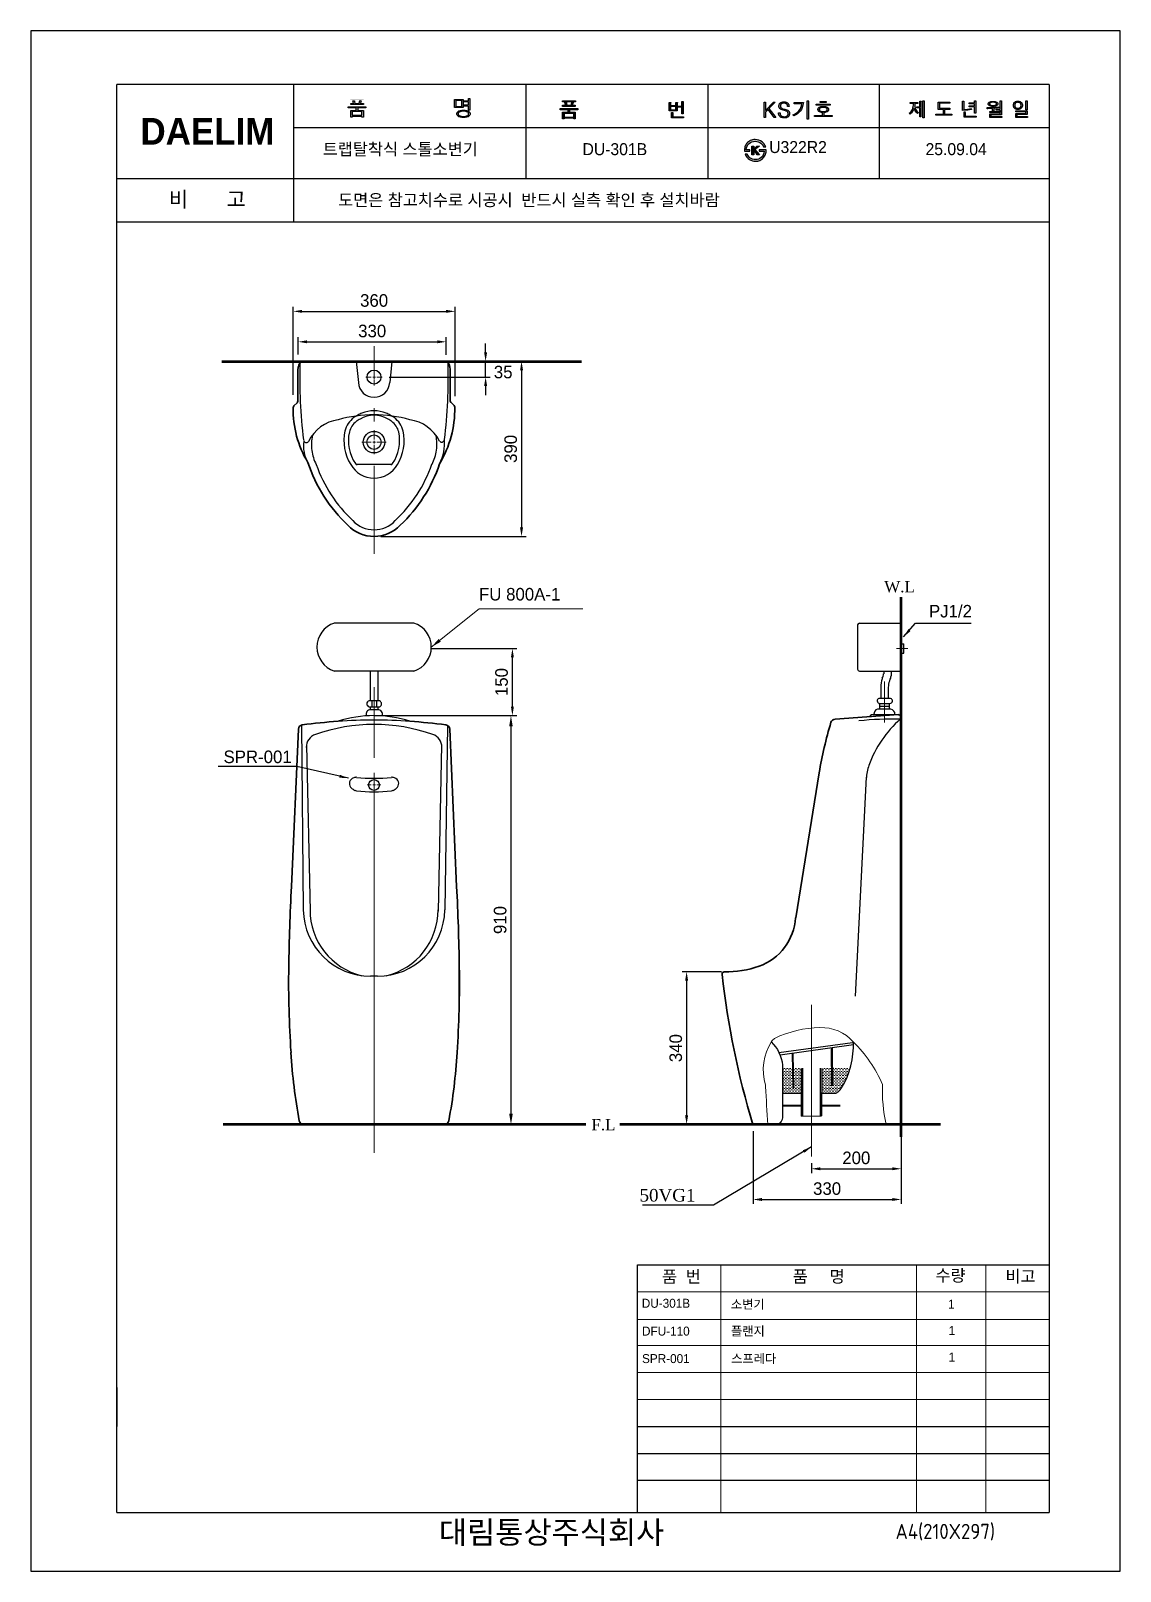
# Model space of a CAD drawing. Header units: millimetres. Extents: x 11551 to 13977, y -137 to 3293.
import ezdxf
from ezdxf.lldxf.tags import DXFTag

# ---------------------------------------------------------------- set-up
doc = ezdxf.new("R2010")
doc.units = ezdxf.units.MM
doc.header["$LTSCALE"] = 0.2
for name, color, linetype, lineweight in [('AM_11', 3, 'AM_ISO09W050', 18), ('AM_4', 40, 'Continuous', 13), ('AM_5', 3, 'Continuous', 9), ('AM_6', 94, 'Continuous', 20), ('CEN', 1, 'CENTER', 5), ('DIM', 3, 'Continuous', 15), ('LINE', 7, 'Continuous', 25), ('LINE @ 1', 7, 'Continuous', 25), ('OUTLINE', 11, 'Continuous', 35), ('Y', 235, 'Continuous', 50)]:
    doc.layers.add(name, color=color, linetype=linetype, lineweight=lineweight)
doc.layers.add('IN', color=7, linetype='HIDDEN')
doc.layers.add('YA', color=7, linetype='Continuous')
doc.styles.add('h', font='HBATANG.TTF', dxfattribs={"height": 28})
doc.styles.get("Standard").update_dxf_attribs({"font": 'ISOCP.SHX', "bigfont": 'WHGTXT.SHX'})
doc.styles.add('STYLE2', font='dutch.ttf', dxfattribs={"height": 25})
doc.styles.add('스타일1', font='txt.shx', dxfattribs={"bigfont": 'ghs.shx'})
doc.styles.add('한글', font='', dxfattribs={"height": 25})
doc.styles.get('한글').set_extended_font_data('Batang')
tags = doc.linetypes.add('AM_ISO09W050', pattern=[22.5, 12, -1.5, 3, -1.5, 3, -1.5]).pattern_tags.tags
tags[14:15] = [DXFTag(74, 4), DXFTag(75, 0), DXFTag(340, '0'), DXFTag(46, 1.0), DXFTag(50, 0.0), DXFTag(44, 0.0), DXFTag(45, 0.0)]
tags[12:13] = [DXFTag(74, 4), DXFTag(75, 0), DXFTag(340, '0'), DXFTag(46, 1.0), DXFTag(50, 0.0), DXFTag(44, 0.0), DXFTag(45, 0.0)]
tags[10:11] = [DXFTag(74, 4), DXFTag(75, 0), DXFTag(340, '0'), DXFTag(46, 1.0), DXFTag(50, 0.0), DXFTag(44, 0.0), DXFTag(45, 0.0)]
tags[8:9] = [DXFTag(74, 4), DXFTag(75, 0), DXFTag(340, '0'), DXFTag(46, 1.0), DXFTag(50, 0.0), DXFTag(44, 0.0), DXFTag(45, 0.0)]
tags[6:7] = [DXFTag(74, 4), DXFTag(75, 0), DXFTag(340, '0'), DXFTag(46, 1.0), DXFTag(50, 0.0), DXFTag(44, 0.0), DXFTag(45, 0.0)]
tags[4:5] = [DXFTag(74, 4), DXFTag(75, 0), DXFTag(340, '0'), DXFTag(46, 1.0), DXFTag(50, 0.0), DXFTag(44, 0.0), DXFTag(45, 0.0)]
tags = doc.linetypes.add('Amconstr', pattern=[9999, 9999, 0]).pattern_tags.tags
tags[6:7] = [DXFTag(74, 4), DXFTag(75, 0), DXFTag(340, '0'), DXFTag(46, 1.0), DXFTag(50, 0.0), DXFTag(44, 0.0), DXFTag(45, 0.0)]
tags[4:5] = [DXFTag(74, 4), DXFTag(75, 0), DXFTag(340, '0'), DXFTag(46, 1.0), DXFTag(50, 0.0), DXFTag(44, 0.0), DXFTag(45, 0.0)]
tags = doc.linetypes.add('CENTER', pattern=[50.8, 31.75, -6.35, 6.35, -6.35]).pattern_tags.tags
tags[10:11] = [DXFTag(74, 4), DXFTag(75, 0), DXFTag(340, '0'), DXFTag(46, 1.0), DXFTag(50, 0.0), DXFTag(44, 0.0), DXFTag(45, 0.0)]
tags[8:9] = [DXFTag(74, 4), DXFTag(75, 0), DXFTag(340, '0'), DXFTag(46, 1.0), DXFTag(50, 0.0), DXFTag(44, 0.0), DXFTag(45, 0.0)]
tags[6:7] = [DXFTag(74, 4), DXFTag(75, 0), DXFTag(340, '0'), DXFTag(46, 1.0), DXFTag(50, 0.0), DXFTag(44, 0.0), DXFTag(45, 0.0)]
tags[4:5] = [DXFTag(74, 4), DXFTag(75, 0), DXFTag(340, '0'), DXFTag(46, 1.0), DXFTag(50, 0.0), DXFTag(44, 0.0), DXFTag(45, 0.0)]
tags = doc.linetypes.add('HIDDEN', pattern=[9.525, 6.35, -3.175]).pattern_tags.tags
tags[6:7] = [DXFTag(74, 4), DXFTag(75, 0), DXFTag(340, '0'), DXFTag(46, 1.0), DXFTag(50, 0.0), DXFTag(44, 0.0), DXFTag(45, 0.0)]
tags[4:5] = [DXFTag(74, 4), DXFTag(75, 0), DXFTag(340, '0'), DXFTag(46, 1.0), DXFTag(50, 0.0), DXFTag(44, 0.0), DXFTag(45, 0.0)]
doc.dimstyles.new('AM_ISO$0', dxfattribs={"dimtxt": 28, "dimasz": 24, "dimexe": 10, "dimexo": 0, "dimgap": 10, "dimtad": 1, "dimdec": 0, "dimdsep": 46, "dimtxsty": 'h', "dimcen": -5, "dimclrd": 256, "dimclre": 256, "dimclrt": 256, "dimadec": 0, "dimazin": 2, "dimtp": 0.1, "dimtm": 0.1, "dimtfac": 0.71, "dimtdec": 0, "dimtmove": 0, "dimatfit": 3, "dimfxl": 0, "dimlwd": -1, "dimlwe": -1, "dimarcsym": 0})
doc.dimstyles.new('AM_ISO$7', dxfattribs={"dimtxt": 28, "dimasz": 24, "dimexe": 10, "dimexo": 0, "dimgap": 10, "dimtad": 1, "dimdec": 0, "dimdsep": 46, "dimtxsty": 'h', "dimcen": -5, "dimclrd": 256, "dimclre": 256, "dimclrt": 256, "dimadec": 0, "dimazin": 2, "dimtp": 0.1, "dimtm": 0.1, "dimtfac": 0.71, "dimtdec": 0, "dimtmove": 0, "dimatfit": 3, "dimfxl": 0, "dimlwd": -1, "dimlwe": -1, "dimarcsym": 0})
doc.dimstyles.new('SERIM', dxfattribs={"dimscale": 10, "dimtxt": 3, "dimasz": 2, "dimexe": 1, "dimexo": 1.5, "dimgap": 1, "dimtad": 1, "dimtoh": 1, "dimdec": 0, "dimdsep": 46, "dimtxsty": 'h', "dimcen": -0.3, "dimclrt": 2, "dimadec": 0, "dimazin": 0, "dimtfac": 1, "dimtdec": 0, "dimtmove": 1, "dimatfit": 3, "dimfxl": 0, "dimtolj": 1, "dimtzin": 0, "dimarcsym": 0})
doc.dimstyles.get("Standard").update_dxf_attribs({"dimscale": 10, "dimtxt": 3, "dimasz": 2, "dimexe": 1, "dimexo": 0, "dimgap": 1, "dimtad": 0, "dimtih": 1, "dimtoh": 1, "dimdec": 0, "dimdsep": 46, "dimtxsty": 'Standard', "dimcen": 2, "dimadec": 0, "dimazin": 0, "dimtfac": 1, "dimtdec": 4, "dimtmove": 0, "dimatfit": 3, "dimfxl": 0, "dimtolj": 1, "dimtzin": 0, "dimarcsym": 0})

msp = doc.modelspace()

# ---------------------------------------------------------------- texts
at = {"layer": 'AM_6', "color": 0, "attachment_point": 1}
for s, insert, char_height, width, style in [('W.L', (13451.5, 2067.8), 25, 105.547, 'STYLE2'), ('{\\fGulim|b0|i0|c129|p50;  \\fHaansoft Batang|b0|i0|c129|p18;\\H0.7x;FU 800A-1}', (12520.2, 2052.6), 40, 387.614, 'h'), ('F.L', (12799.6, 869.8), 25, 113.143, 'STYLE2')]:
    msp.add_mtext(s, dxfattribs=dict(at, insert=insert, char_height=char_height, width=width, style=style))
at = {"layer": 'AM_6', "color": 0}
for s, insert, char_height, attachment_point, style in [('PJ1/2', (13551.1, 2000.6), 28, 4, 'h'), ('SPR-001', (12132.3, 1676.3), 28, 6, 'h'), ('\\P{\\H1.12x;50VG1}', (13031.2, 685.5), 25, 9, '한글')]:
    msp.add_mtext(s, dxfattribs=dict(at, insert=insert, char_height=char_height, attachment_point=attachment_point, style=style))
at = {"layer": 'DIM', "color": 0, "attachment_point": 1, "style": '스타일1'}
for s, insert, char_height, width in [('{\\fGulim|b0|i0|c129|p50; \\H0.79087x; 트랩탈착식 스톨소변기}', (12179.2, 3043.1), 33.819, 702.697), ('{\\fGulim|b0|i0|c129|p50; \\H0.79087x; DU-301B}', (12757.7, 3043.1), 33.819, 270.186), ('{\\fGulim|b0|i0|c129|p50;   \\H0.79087x;U322R2}', (13158.5, 3047.8), 33.819, 702.697), ('{\\fGulim|b0|i0|c129|p50; \\H0.79087x; 25.09.04}', (13521.5, 3043.1), 33.819, 270.186), ('{\\fGulim|b0|i0|c129|p50;DU-301B}', (12911.7, 469.6), 20, 17), ('{\\fGulim|b0|i0|c129|p50;소변기}', (13110, 467.3), 20, 147), ('{\\fGulim|b0|i0|c129|p50;DFU-110}', (12912.2, 407.6), 20, 147), ('{\\fGulim|b0|i0|c129|p50;플랜지}', (13110.2, 407.6), 20, 212), ('{\\fGulim|b0|i0|c129|p50;SPR-001}', (12912.2, 346.4), 20, 147), ('{\\fGulim|b0|i0|c129|p50;스프레다}', (13110.7, 346.3), 20, 290), ('{\\fGulim|b0|i0|c129|p50;       대림통상주식회사\\P}', (12332.7, -25.4), 50, 1090)]:
    msp.add_mtext(s, dxfattribs=dict(at, insert=insert, char_height=char_height, width=width))
for s, insert, char_height in [('{\\fGulim|b0|i0|c129|p50;비       고}', (11858.7, 2934.9), 33.819), ('{\\fGulim|b0|i0|c129|p50;도면은 참고치수로 시공시  반드시 실측 확인 후 설치바람 }', (12235.5, 2929.8), 26.746), ('{\\fGulim|b0|i0|c129|p50;품  번}', (12956.7, 532.4), 26.746), ('{\\fGulim|b0|i0|c129|p50;품     명}', (13247.7, 532.6), 26.746), ('{\\fGulim|b0|i0|c129|p50;수량}', (13565.5, 534.8), 26.746), ('{\\fGulim|b0|i0|c129|p50;비고}', (13721.5, 532.9), 26.746), ('{\\fGulim|b0|i0|c129|p50;1\\P}', (13593.8, 467.7), 20), ('{\\fGulim|b0|i0|c129|p50;1\\P}', (13594.8, 408.7), 20), ('{\\fGulim|b0|i0|c129|p50;1\\P}', (13594.7, 349.7), 20)]:
    msp.add_mtext(s, dxfattribs=dict(at, insert=insert, char_height=char_height))
at = {"layer": 'YA', "color": 7}
msp.add_text('A4(210X297)', height=33.819, dxfattribs=at).set_placement((13476.7, -65.4))
at = {"layer": 'YA', "color": 7, "insert": (11795.5, 3099.2), "char_height": 59.437, "width": 290.871, "attachment_point": 1, "style": 'h'}
msp.add_mtext('{\\fHYGraphic-Medium|b1|i0|c129|p18;DAELIM}', dxfattribs=at)

# ---------------------------------------------------------------- blocks, each defined once
blk = doc.blocks.new('*D13')
at = {"layer": 'Defpoints', "color": 0}
for p in [(12476.4, 2600.7), (12146.5, 2557.2), (12476.4, 2556.5)]:
    blk.add_point(p, dxfattribs=at)
at = {"layer": 'DIM', "color": 0, "lineweight": -2}
for p, q in [((12146.5, 2572.2), (12146.5, 2610.7)), ((12476.4, 2571.5), (12476.4, 2610.7)), ((12166.5, 2600.7), (12456.4, 2600.7))]:
    blk.add_line(p, q, dxfattribs=at)
at = {"layer": 'DIM', "color": 0}
for points in [[(12166.5, 2604), (12166.5, 2597.4), (12146.5, 2600.7)], [(12456.4, 2604), (12456.4, 2597.4), (12476.4, 2600.7)]]:
    blk.add_solid(points, dxfattribs=at)
at = {"layer": 'DIM', "color": 0, "insert": (12311.4, 2624.7), "char_height": 28, "attachment_point": 5, "style": 'h'}
blk.add_mtext('\\A1;330', dxfattribs=at)
blk = doc.blocks.new('*D19')
at = {"layer": 'Defpoints', "color": 0}
for p in [(12490.5, 2557.2), (12334, 2522.2), (12563.9, 2522.2)]:
    blk.add_point(p, dxfattribs=at)
at = {"layer": 'DIM', "color": 0, "lineweight": -2}
for p, q in [((12563.9, 2577.2), (12563.9, 2597.2)), ((12505.5, 2557.2), (12632.3, 2557.2)), ((12563.9, 2522.2), (12563.9, 2557.2)), ((12349, 2522.2), (12573.9, 2522.2)), ((12563.9, 2502.2), (12563.9, 2482.2))]:
    blk.add_line(p, q, dxfattribs=at)
at = {"layer": 'DIM', "color": 0}
for points in [[(12560.6, 2577.2), (12567.3, 2577.2), (12563.9, 2557.2)], [(12560.6, 2502.2), (12567.3, 2502.2), (12563.9, 2522.2)]]:
    blk.add_solid(points, dxfattribs=at)
at = {"layer": 'DIM', "color": 0, "insert": (12603.1, 2533.2), "char_height": 28, "attachment_point": 5, "style": 'h'}
blk.add_mtext('\\A1;35', dxfattribs=at)
blk = doc.blocks.new('*D20')
at = {"layer": 'Defpoints', "color": 0}
for p in [(12478, 2557.2), (12315.5, 2167.2), (12643.9, 2167.2)]:
    blk.add_point(p, dxfattribs=at)
at = {"layer": 'DIM', "color": 0, "lineweight": -2}
for p, q in [((12493, 2557.2), (12653.9, 2557.2)), ((12643.9, 2537.2), (12643.9, 2187.2)), ((12330.5, 2167.2), (12653.9, 2167.2))]:
    blk.add_line(p, q, dxfattribs=at)
at = {"layer": 'DIM', "color": 0}
for points in [[(12640.6, 2537.2), (12647.3, 2537.2), (12643.9, 2557.2)], [(12640.6, 2187.2), (12647.3, 2187.2), (12643.9, 2167.2)]]:
    blk.add_solid(points, dxfattribs=at)
at = {"layer": 'DIM', "color": 0, "insert": (12619.9, 2362.2), "char_height": 28, "attachment_point": 5, "rotation": 90, "style": 'h'}
blk.add_mtext('\\A1;390', dxfattribs=at)
blk = doc.blocks.new('*D14')
at = {"layer": 'Defpoints', "color": 0}
for p in [(12495.9, 2668.5), (12135.5, 2467.9), (12495.9, 2464.7)]:
    blk.add_point(p, dxfattribs=at)
at = {"layer": 'DIM', "color": 0, "lineweight": -2}
for p, q in [((12135.5, 2482.9), (12135.5, 2678.5)), ((12495.9, 2479.7), (12495.9, 2678.5)), ((12155.5, 2668.5), (12475.9, 2668.5))]:
    blk.add_line(p, q, dxfattribs=at)
at = {"layer": 'DIM', "color": 0}
for points in [[(12155.5, 2671.9), (12155.5, 2665.2), (12135.5, 2668.5)], [(12475.9, 2671.9), (12475.9, 2665.2), (12495.9, 2668.5)]]:
    blk.add_solid(points, dxfattribs=at)
at = {"layer": 'DIM', "color": 0, "insert": (12315.7, 2692.6), "char_height": 28, "attachment_point": 5, "style": 'h'}
blk.add_mtext('\\A1;360', dxfattribs=at)
blk = doc.blocks.new('*D15')
at = {"layer": 'Defpoints', "color": 0}
for p in [(12427.3, 1917.8), (12623.6, 1917.8), (12315.5, 1768.2)]:
    blk.add_point(p, dxfattribs=at)
at = {"layer": 'DIM', "color": 0, "lineweight": -2}
for p, q in [((12442.3, 1917.8), (12633.6, 1917.8)), ((12623.6, 1788.2), (12623.6, 1897.8)), ((12330.5, 1768.2), (12633.6, 1768.2))]:
    blk.add_line(p, q, dxfattribs=at)
at = {"layer": 'DIM', "color": 0}
for points in [[(12620.3, 1897.8), (12626.9, 1897.8), (12623.6, 1917.8)], [(12620.3, 1788.2), (12626.9, 1788.2), (12623.6, 1768.2)]]:
    blk.add_solid(points, dxfattribs=at)
at = {"layer": 'DIM', "color": 0, "insert": (12599.5, 1843), "char_height": 28, "attachment_point": 5, "rotation": 90, "style": 'h'}
blk.add_mtext('\\A1;150', dxfattribs=at)
blk = doc.blocks.new('*D16')
at = {"layer": 'Defpoints', "color": 0}
for p in [(13104.5, 1197.8), (13011.5, 857.8), (13159.3, 857.8)]:
    blk.add_point(p, dxfattribs=at)
at = {"layer": 'DIM', "color": 0, "lineweight": -2}
for p, q in [((13089.5, 1197.8), (13001.5, 1197.8)), ((13011.5, 1177.8), (13011.5, 877.8)), ((13144.3, 857.8), (13001.5, 857.8))]:
    blk.add_line(p, q, dxfattribs=at)
at = {"layer": 'DIM', "color": 0}
for points in [[(13008.1, 1177.8), (13014.8, 1177.8), (13011.5, 1197.8)], [(13008.1, 877.8), (13014.8, 877.8), (13011.5, 857.8)]]:
    blk.add_solid(points, dxfattribs=at)
at = {"layer": 'DIM', "color": 0, "insert": (12987.4, 1027.8), "char_height": 28, "attachment_point": 5, "rotation": 90, "style": 'h'}
blk.add_mtext('\\A1;340', dxfattribs=at)
blk = doc.blocks.new('*D17')
at = {"layer": 'Defpoints', "color": 0}
for p in [(13159.3, 857.8), (13489.3, 857.8), (13489.3, 690.7)]:
    blk.add_point(p, dxfattribs=at)
at = {"layer": 'DIM', "color": 0, "lineweight": -2}
for p, q in [((13159.3, 842.8), (13159.3, 680.7)), ((13489.3, 842.8), (13489.3, 680.7)), ((13179.3, 690.7), (13469.3, 690.7))]:
    blk.add_line(p, q, dxfattribs=at)
at = {"layer": 'DIM', "color": 0}
for points in [[(13179.3, 694.1), (13179.3, 687.4), (13159.3, 690.7)], [(13469.3, 694.1), (13469.3, 687.4), (13489.3, 690.7)]]:
    blk.add_solid(points, dxfattribs=at)
at = {"layer": 'DIM', "color": 0, "insert": (13324.3, 714.8), "char_height": 28, "attachment_point": 5, "style": 'h'}
blk.add_mtext('\\A1;330', dxfattribs=at)
blk = doc.blocks.new('*D18')
at = {"layer": 'Defpoints', "color": 0}
for p in [(13489.3, 842.8), (13289.3, 786.6), (13489.3, 759.1)]:
    blk.add_point(p, dxfattribs=at)
at = {"layer": 'DIM', "color": 0, "lineweight": -2}
for p, q in [((13489.3, 827.8), (13489.3, 749.1)), ((13289.3, 771.6), (13289.3, 749.1)), ((13309.3, 759.1), (13469.3, 759.1))]:
    blk.add_line(p, q, dxfattribs=at)
at = {"layer": 'DIM', "color": 0}
for points in [[(13309.3, 762.5), (13309.3, 755.8), (13289.3, 759.1)], [(13469.3, 762.5), (13469.3, 755.8), (13489.3, 759.1)]]:
    blk.add_solid(points, dxfattribs=at)
at = {"layer": 'DIM', "color": 0, "insert": (13389.3, 783.2), "char_height": 28, "attachment_point": 5, "style": 'h'}
blk.add_mtext('\\A1;200', dxfattribs=at)
blk = doc.blocks.new('*D21')
at = {"layer": 'Defpoints', "color": 0}
for p in [(12315.5, 1768.2), (12315.5, 857.8), (12620.4, 857.8)]:
    blk.add_point(p, dxfattribs=at)
at = {"layer": 'LINE', "linetype": 'ByBlock'}
for p, q in [((12315.5, 1768.2), (12630.4, 1768.2)), ((12620.4, 1744.2), (12620.4, 881.8)), ((12315.5, 857.8), (12630.4, 857.8))]:
    blk.add_line(p, q, dxfattribs=at)
at = {"layer": 'LINE'}
for points in [[(12616.4, 1744.2), (12624.4, 1744.2), (12620.4, 1768.2)], [(12616.4, 881.8), (12624.4, 881.8), (12620.4, 857.8)]]:
    blk.add_solid(points, dxfattribs=at)
at = {"layer": 'LINE', "insert": (12596.4, 1313), "char_height": 28, "attachment_point": 5, "rotation": 90, "style": 'h'}
blk.add_mtext('910', dxfattribs=at)

# ---------------------------------------------------------------- dimensions: what is measured, and where the dimension line sits
at = {"layer": 'DIM', "color": 0}
for base, p1, p2, picture, middle in [((12495.9, 2668.5), (12135.5, 2467.9), (12495.9, 2464.7), '*D14', (12315.7, 2692.6)), ((12476.4, 2600.7), (12146.5, 2557.2), (12476.4, 2556.5), '*D13', (12311.4, 2624.7)), ((13489.3, 690.7), (13159.3, 857.8), (13489.3, 857.8), '*D17', (13324.3, 714.8)), ((13489.3, 759.1), (13289.3, 786.6), (13489.3, 842.8), '*D18', (13389.3, 783.2))]:
    dim = msp.add_linear_dim(base=base, p1=p1, p2=p2, dimstyle='SERIM', override={"dimtxt": 5, "dimtxsty": 'h', "dimclrt": 0}, dxfattribs=at)
    dim.commit()
    dim.dimension.update_dxf_attribs({"geometry": picture, "text_midpoint": middle})
for base, p1, p2, override, picture, middle in [((12563.9, 2522.2), (12490.5, 2557.2), (12334, 2522.2), {"dimtxt": 5, "dimjust": 3, "dimtxsty": 'h', "dimclrt": 0}, '*D19', (12603.1, 2533.2)), ((12643.9, 2167.2), (12478, 2557.2), (12315.5, 2167.2), {"dimtxt": 5, "dimtxsty": 'h', "dimclrt": 0}, '*D20', (12619.9, 2362.2)), ((12623.6, 1917.8), (12315.5, 1768.2), (12427.3, 1917.8), {"dimtxt": 5, "dimtxsty": 'h', "dimclrt": 0}, '*D15', (12599.5, 1843)), ((13011.5, 857.8), (13104.5, 1197.8), (13159.3, 857.8), {"dimtxt": 5, "dimtxsty": 'h', "dimclrt": 0}, '*D16', (12987.4, 1027.8))]:
    dim = msp.add_linear_dim(base=base, p1=p1, p2=p2, angle=90, dimstyle='SERIM', override=override, dxfattribs=at)
    dim.commit()
    dim.dimension.update_dxf_attribs({"geometry": picture, "text_midpoint": middle})
at = {"layer": 'LINE'}
dim = msp.add_linear_dim(base=(12620.4, 857.8), p1=(12315.5, 1768.2), p2=(12315.5, 857.8), angle=90, dimstyle='AM_ISO$0', override={"dimtxt": 50, "dimtxsty": 'h'}, dxfattribs=at)
dim.commit()
dim.dimension.update_dxf_attribs({"geometry": '*D21', "text_midpoint": (12620.4, 1313), "dimtype": 160})

# ---------------------------------------------------------------- hatches: boundary and pattern name
at = {"layer": 'AM_4'}
h = msp.add_hatch(dxfattribs=at)
h.set_pattern_fill('DASH', color=0, style=0)
h.set_pattern_definition([(0, (11284.7802, 61.671), (3.175, 3.175), [3.175, -3.175])])
h.paths.add_polyline_path([(13312.3, 982.6), (13312.3, 927.1), (13343.9, 927.1, 0.038476), (13349.1, 930.7, 0.093633), (13356.5, 939, 0.065238), (13375.6, 982.6)])
h.paths.add_polyline_path([(13266.3, 982.6), (13224.9, 982.6), (13224.9, 927.1), (13266.3, 927.1)])
at = {"layer": 'DIM'}
h = msp.add_hatch(color=0, dxfattribs=at)
h.dxf.hatch_style = 1
edge = h.paths.add_edge_path()
edge.add_spline(control_points=[(13150.6, 3042.3), (13154.3, 3045.6), (13158.9, 3047.3), (13164.5, 3047.3)], knot_values=[9, 9, 9, 9, 10, 10, 10, 10], degree=3, periodic=0)
edge.add_spline(control_points=[(13164.5, 3047.3), (13169.2, 3047.3), (13173.4, 3045.9), (13177, 3043)], knot_values=[8, 8, 8, 8, 9, 9, 9, 9], degree=3, periodic=0)
edge.add_spline(control_points=[(13177, 3043), (13180, 3040.6), (13181.9, 3038), (13182.9, 3035.2)], knot_values=[7, 7, 7, 7, 8, 8, 8, 8], degree=3, periodic=0)
edge.add_spline(control_points=[(13182.9, 3035.2), (13182.9, 3035.2), (13187.5, 3035.2), (13187.5, 3035.2)], knot_values=[6.00001, 6.00001, 6.00001, 6.00001, 7, 7, 7, 7], degree=3, periodic=0)
edge.add_spline(control_points=[(13187.5, 3035.2), (13185.7, 3039.7), (13183.1, 3043.2), (13179.7, 3046)], knot_values=[5, 5, 5, 5, 6, 6, 6, 6], degree=3, periodic=0)
edge.add_spline(control_points=[(13179.7, 3046), (13175.5, 3049.3), (13170.3, 3051), (13164.1, 3051.1)], knot_values=[4, 4, 4, 4, 5, 5, 5, 5], degree=3, periodic=0)
edge.add_spline(control_points=[(13164.1, 3051.1), (13160.1, 3051), (13156.5, 3050.3), (13153.3, 3048.8)], knot_values=[3, 3, 3, 3, 4, 4, 4, 4], degree=3, periodic=0)
edge.add_spline(control_points=[(13153.3, 3048.8), (13150.3, 3047.4), (13147.8, 3045.4), (13145.8, 3042.8)], knot_values=[2, 2, 2, 2, 3, 3, 3, 3], degree=3, periodic=0)
edge.add_spline(control_points=[(13145.8, 3042.8), (13143.8, 3040.5), (13142.3, 3037.7), (13141.4, 3034.6)], knot_values=[1, 1, 1, 1, 2, 2, 2, 2], degree=3, periodic=0)
edge.add_spline(control_points=[(13141.4, 3034.6), (13140.5, 3031.5), (13140.1, 3028.4), (13140.3, 3025)], knot_values=[0, 0, 0, 0, 1, 1, 1, 1], degree=3, periodic=0)
edge.add_spline(control_points=[(13140.3, 3025), (13140.3, 3025), (13140.3, 3025), (13140.3, 3025), (13140.3, 3025), (13152.2, 3025), (13152.2, 3025), (13152.2, 3025), (13152.2, 3028.6), (13152.2, 3028.6), (13152.2, 3028.6), (13144.4, 3028.6), (13144.4, 3028.6), (13144.7, 3034.3), (13146.8, 3038.8), (13150.6, 3042.3)], knot_values=[10, 10, 10, 10, 10.99996, 10.99996, 10.99996, 11.99996, 11.99996, 11.99996, 12.99996, 12.99996, 12.99996, 13.99996, 13.99996, 13.99996, 14.99996, 14.99996, 14.99996, 14.99996], degree=3, periodic=0)
h = msp.add_hatch(color=0, dxfattribs=at)
h.dxf.hatch_style = 1
edge = h.paths.add_edge_path()
edge.add_spline(control_points=[(13174.8, 3004.7), (13177.6, 3006), (13180.1, 3007.9), (13182.3, 3010.2)], knot_values=[2, 2, 2, 2, 3, 3, 3, 3], degree=3, periodic=0)
edge.add_spline(control_points=[(13182.3, 3010.2), (13184.4, 3012.6), (13186, 3015.3), (13187.1, 3018.5)], knot_values=[1, 1, 1, 1, 2, 2, 2, 2], degree=3, periodic=0)
edge.add_spline(control_points=[(13187.1, 3018.5), (13188.2, 3021.7), (13188.7, 3025), (13188.6, 3028.6)], knot_values=[0, 0, 0, 0, 1, 1, 1, 1], degree=3, periodic=0)
edge.add_spline(control_points=[(13188.6, 3028.6), (13188.6, 3028.6), (13188.6, 3028.6), (13188.6, 3028.6), (13188.6, 3028.6), (13173.3, 3028.6), (13173.3, 3028.6), (13173.3, 3028.6), (13173.3, 3025), (13173.3, 3025), (13173.3, 3025), (13184.4, 3025), (13184.4, 3025), (13183.9, 3019), (13181.6, 3014.3), (13177.4, 3010.9)], knot_values=[10, 10, 10, 10, 10.99996, 10.99996, 10.99996, 11.99996, 11.99996, 11.99996, 12.99996, 12.99996, 12.99996, 13.99996, 13.99996, 13.99996, 14.99996, 14.99996, 14.99996, 14.99996], degree=3, periodic=0)
edge.add_spline(control_points=[(13177.4, 3010.9), (13173.9, 3008.1), (13169.9, 3006.6), (13165.5, 3006.6)], knot_values=[9, 9, 9, 9, 10, 10, 10, 10], degree=3, periodic=0)
edge.add_spline(control_points=[(13165.5, 3006.6), (13160.4, 3006.4), (13156.1, 3007.6), (13152.5, 3010.5)], knot_values=[8, 8, 8, 8, 9, 9, 9, 9], degree=3, periodic=0)
edge.add_spline(control_points=[(13152.5, 3010.5), (13150, 3012.4), (13147.9, 3015.1), (13146.1, 3018.6)], knot_values=[7, 7, 7, 7, 8, 8, 8, 8], degree=3, periodic=0)
edge.add_spline(control_points=[(13146.1, 3018.6), (13146.1, 3018.6), (13141.6, 3018.6), (13141.6, 3018.6)], knot_values=[6.00001, 6.00001, 6.00001, 6.00001, 7, 7, 7, 7], degree=3, periodic=0)
edge.add_spline(control_points=[(13141.6, 3018.6), (13143.7, 3013.3), (13147, 3009.3), (13151.3, 3006.6)], knot_values=[5, 5, 5, 5, 6, 6, 6, 6], degree=3, periodic=0)
edge.add_spline(control_points=[(13151.3, 3006.6), (13155.3, 3004), (13160, 3002.7), (13165.4, 3002.7)], knot_values=[4, 4, 4, 4, 5, 5, 5, 5], degree=3, periodic=0)
edge.add_spline(control_points=[(13165.4, 3002.7), (13168.7, 3002.7), (13171.8, 3003.4), (13174.8, 3004.7)], knot_values=[3, 3, 3, 3, 4, 4, 4, 4], degree=3, periodic=0)
h = msp.add_hatch(color=0, dxfattribs=at)
h.dxf.hatch_style = 1
h.paths.add_polyline_path([(13163.1, 3028.7), (13174, 3036.2), (13168.2, 3036.2), (13161, 3029.6), (13161, 3036.3), (13156.5, 3036.3), (13156.5, 3017.4), (13161, 3017.4), (13161, 3024.1), (13163.1, 3026), (13168.4, 3017.4), (13173.5, 3017.4)])
at = {"layer": 'LINE @ 1', "linetype": 'Amconstr'}
h = msp.add_hatch(color=256, dxfattribs=at)
h.dxf.hatch_style = 1
h.paths.add_polyline_path([(12741.9, 3127.4), (12735.4, 3127.4), (12735.4, 3125), (12763.7, 3125), (12763.7, 3127.4), (12757.1, 3127.4), (12758.3, 3131.8), (12758.4, 3132.2), (12759, 3132.9), (12759, 3133), (12759.1, 3133), (12759.1, 3133.1), (12759.1, 3133.1), (12759.1, 3133.1), (12759.1, 3133.2), (12759.1, 3133.2), (12759.1, 3133.2), (12759.1, 3133.2), (12759.1, 3133.2), (12759, 3133.2), (12759, 3133.3), (12758.8, 3133.3), (12758.1, 3133.5), (12755.6, 3133.9), (12754.1, 3127.4), (12744.9, 3127.4), (12743.7, 3132.3), (12743.9, 3132.8), (12744.1, 3133.2), (12744.1, 3133.2), (12744.1, 3133.3), (12744.1, 3133.3), (12744.1, 3133.4), (12744.1, 3133.4), (12744.1, 3133.4), (12744.1, 3133.4), (12744.1, 3133.5), (12744.1, 3133.5), (12744.1, 3133.5), (12744, 3133.5), (12744, 3133.5), (12743.9, 3133.5), (12743.6, 3133.6), (12742.7, 3133.6), (12740.6, 3133.6)])
h.paths.add_polyline_path([(12730, 3120), (12730, 3117.5), (12748, 3117.5), (12748, 3112), (12735.4, 3112), (12735.4, 3097.3), (12738.6, 3097.3), (12738.6, 3098.5), (12760.6, 3098.5), (12760.6, 3097.3), (12763.7, 3097.3), (12763.7, 3112), (12751.1, 3112), (12751.1, 3117.5), (12769.1, 3117.5), (12769.1, 3120)])
h.paths.add_polyline_path([(12760.6, 3109.4), (12760.6, 3101.1), (12738.6, 3101.1), (12738.6, 3109.4)], flags=16)
h = msp.add_hatch(color=256, dxfattribs=at)
h.dxf.hatch_style = 1
h.paths.add_polyline_path([(12764.4, 3137.2), (12734.8, 3137.2), (12734.8, 3134.8), (12764.4, 3134.8)])
h = msp.add_hatch(color=256, dxfattribs=at)
h.dxf.hatch_style = 1
h.paths.add_polyline_path([(12990.6, 3132.1), (12990.6, 3132.5), (12990.8, 3132.9), (12990.8, 3133.1), (12990.9, 3133.1), (12990.9, 3133.2), (12990.9, 3133.3), (12990.9, 3133.3), (12990.9, 3133.3), (12990.9, 3133.3), (12990.9, 3133.4), (12990.9, 3133.4), (12990.8, 3133.4), (12990.8, 3133.4), (12990.8, 3133.5), (12990.7, 3133.5), (12990.6, 3133.5), (12990.4, 3133.6), (12989.6, 3133.6), (12987.7, 3133.6), (12987.7, 3127), (12975.8, 3127), (12975.8, 3132.4), (12975.9, 3132.7), (12976.1, 3133), (12976.2, 3133.2), (12976.2, 3133.3), (12976.2, 3133.3), (12976.2, 3133.3), (12976.2, 3133.4), (12976.2, 3133.4), (12976.2, 3133.4), (12976.2, 3133.4), (12976.2, 3133.5), (12976.2, 3133.5), (12976.2, 3133.5), (12976.2, 3133.5), (12976.2, 3133.5), (12976.2, 3133.5), (12976.1, 3133.5), (12975.9, 3133.6), (12975.2, 3133.6), (12973, 3133.6), (12973, 3115.2), (12990.6, 3115.2), (12990.6, 3123.3), (13000.9, 3123.3), (13000.9, 3108.2), (13003.7, 3108.2), (13003.7, 3134.4), (13003.8, 3134.8), (13003.9, 3135.1), (13004, 3135.3), (13004.1, 3135.5), (13004.1, 3135.5), (13004.1, 3135.6), (13004.1, 3135.6), (13004.1, 3135.6), (13004.1, 3135.7), (13004.1, 3135.7), (13004, 3135.7), (13004, 3135.7), (13004, 3135.8), (13003.9, 3135.8), (13003.9, 3135.8), (13003.8, 3135.8), (13003.6, 3135.9), (13003.2, 3135.9), (13000.9, 3135.9), (13000.9, 3125.6), (12990.6, 3125.6)])
h.paths.add_polyline_path([(12987.7, 3124.7), (12987.7, 3117.4), (12975.8, 3117.4), (12975.8, 3124.7)], flags=16)
h.paths.add_polyline_path([(12980.8, 3110.6), (12980.8, 3110.4), (12980.6, 3110.1), (12980.6, 3109.8), (12980.6, 3101.5), (13004.6, 3101.5), (13004.6, 3099.2), (12977.8, 3099.2), (12977.8, 3111), (12979.9, 3111), (12980.6, 3111), (12980.7, 3110.9), (12980.9, 3110.9), (12980.9, 3110.8), (12980.9, 3110.7)])
h = msp.add_hatch(color=256, dxfattribs=at)
h.dxf.hatch_style = 1
h.paths.add_polyline_path([(13194.9, 3120), (13208.7, 3134.1), (13204.7, 3134.1), (13187.2, 3116.1), (13187.2, 3134.1), (13184, 3134.1), (13184, 3100.1), (13187.2, 3100.1), (13187.2, 3112.1), (13192.8, 3117.9), (13206.5, 3100.1), (13210.3, 3100.1)])
h.paths.add_polyline_path([(13221.3, 3122.4), (13221, 3122.8), (13220.8, 3123.2), (13220.6, 3123.6), (13220.4, 3124.1), (13220.3, 3124.6), (13220.3, 3125.8), (13220.3, 3126.5), (13220.4, 3127.2), (13220.5, 3127.9), (13220.8, 3128.5), (13221, 3129.1), (13221.4, 3129.6), (13221.8, 3130.1), (13222.2, 3130.5), (13222.8, 3130.9), (13223.4, 3131.2), (13224, 3131.5), (13224.7, 3131.8), (13226.3, 3132.1), (13228.1, 3132.2), (13229.9, 3132.1), (13231.5, 3131.7), (13232.3, 3131.4), (13233, 3131.1), (13233.6, 3130.7), (13234.2, 3130.2), (13234.7, 3129.7), (13235.1, 3129.1), (13235.5, 3128.5), (13235.8, 3127.8), (13236.1, 3127.1), (13236.2, 3126.3), (13236.4, 3124.6), (13239.7, 3124.6), (13239.4, 3127), (13239.2, 3128), (13238.8, 3129), (13238.4, 3129.9), (13237.9, 3130.7), (13237.3, 3131.5), (13236.6, 3132.2), (13235.8, 3132.9), (13234.9, 3133.4), (13234, 3133.9), (13233, 3134.3), (13230.7, 3134.8), (13228.2, 3134.9), (13225.7, 3134.8), (13223.5, 3134.3), (13222.5, 3134), (13221.6, 3133.5), (13220.7, 3133), (13219.9, 3132.4), (13219.2, 3131.8), (13218.6, 3131.1), (13218.1, 3130.3), (13217.7, 3129.5), (13217.4, 3128.7), (13217.2, 3127.8), (13217, 3126.8), (13217, 3125.8), (13217.1, 3124), (13217.3, 3123.1), (13217.6, 3122.3), (13217.9, 3121.6), (13218.3, 3120.9), (13218.7, 3120.3), (13219.3, 3119.8), (13219.8, 3119.3), (13220.5, 3118.9), (13222.1, 3118), (13226.3, 3116.6), (13229.5, 3115.8), (13233.2, 3114.6), (13234.6, 3114), (13235.1, 3113.7), (13235.6, 3113.4), (13236, 3112.9), (13236.4, 3112.5), (13236.7, 3112), (13237, 3111.4), (13237.2, 3110.8), (13237.3, 3110.1), (13237.5, 3108.6), (13237.4, 3107.9), (13237.3, 3107.1), (13237.1, 3106.5), (13236.9, 3105.8), (13236.6, 3105.3), (13236.2, 3104.7), (13235.7, 3104.2), (13235.2, 3103.8), (13234.6, 3103.3), (13234, 3103), (13233.3, 3102.6), (13232.5, 3102.4), (13230.8, 3102), (13228.9, 3101.9), (13226.8, 3102.1), (13224.9, 3102.5), (13224, 3102.8), (13223.3, 3103.2), (13222.6, 3103.6), (13221.9, 3104.2), (13221.3, 3104.8), (13220.8, 3105.4), (13220.4, 3106.1), (13220.1, 3106.8), (13219.8, 3107.6), (13219.6, 3108.5), (13219.5, 3110.4), (13216.2, 3110.4), (13216.2, 3110.1), (13216.4, 3107.7), (13216.7, 3106.5), (13217, 3105.5), (13217.5, 3104.5), (13218, 3103.6), (13218.7, 3102.8), (13219.5, 3102), (13220.3, 3101.3), (13221.3, 3100.8), (13222.3, 3100.3), (13223.5, 3099.9), (13226, 3099.3), (13228.9, 3099.2), (13231.5, 3099.3), (13233.7, 3099.8), (13234.8, 3100.2), (13235.7, 3100.7), (13236.6, 3101.2), (13237.5, 3101.8), (13238.2, 3102.5), (13238.8, 3103.3), (13239.4, 3104.1), (13239.8, 3104.9), (13240.1, 3105.9), (13240.4, 3106.8), (13240.5, 3107.9), (13240.6, 3109), (13240.4, 3110.9), (13240.2, 3111.8), (13239.9, 3112.6), (13239.6, 3113.4), (13239.1, 3114.1), (13238.6, 3114.8), (13238, 3115.4), (13237.4, 3115.9), (13236.6, 3116.4), (13234.8, 3117.4), (13232.6, 3118.2), (13230, 3119), (13225.9, 3119.9), (13224.5, 3120.3), (13223.3, 3120.8), (13222.4, 3121.4), (13221.9, 3121.7), (13221.6, 3122)])
h.paths.add_polyline_path([(13270.5, 3127.9), (13271.4, 3133.5), (13250.7, 3133.5), (13250.7, 3130.9), (13268, 3130.9), (13267.3, 3126.5), (13265.9, 3122.4), (13264, 3118.7), (13261.5, 3115.2), (13258.7, 3112.4), (13255.6, 3110), (13252, 3107.9), (13248.1, 3106.3), (13250.3, 3103.7), (13254.6, 3105.9), (13258.4, 3108.3), (13261.7, 3111.1), (13264.5, 3114.2), (13267.1, 3118.2), (13269.1, 3122.8)])
h.paths.add_polyline_path([(13283, 3136), (13283, 3136.6), (13283.3, 3137), (13283.4, 3137.2), (13283.4, 3137.3), (13283.4, 3137.4), (13283.5, 3137.4), (13283.5, 3137.5), (13283.5, 3137.5), (13283.5, 3137.5), (13283.4, 3137.5), (13283.4, 3137.5), (13283.4, 3137.5), (13283.4, 3137.5), (13283.4, 3137.6), (13283.4, 3137.6), (13283.4, 3137.6), (13283.3, 3137.6), (13283, 3137.7), (13282, 3137.7), (13279.8, 3137.7), (13279.8, 3096.3), (13283, 3096.3)])
h.paths.add_polyline_path([(13322.4, 3135.9), (13309, 3135.9), (13309, 3133.6), (13322.4, 3133.6)])
h.paths.add_polyline_path([(13331.4, 3130), (13300, 3130), (13300, 3127.6), (13331.4, 3127.6)])
h.paths.add_polyline_path([(13324.7, 3122.9), (13323.9, 3123.4), (13322.9, 3123.8), (13320.9, 3124.5), (13318.5, 3124.9), (13315.7, 3125), (13313, 3124.9), (13310.5, 3124.5), (13308.5, 3123.8), (13307.5, 3123.4), (13306.7, 3122.9), (13306.1, 3122.5), (13305.5, 3121.9), (13305, 3121.4), (13304.6, 3120.8), (13304.3, 3120.1), (13304.1, 3119.5), (13303.9, 3118.8), (13303.9, 3118), (13303.9, 3117.3), (13304.1, 3116.7), (13304.2, 3116.1), (13304.5, 3115.5), (13304.9, 3114.9), (13305.3, 3114.4), (13305.8, 3113.9), (13306.3, 3113.4), (13307.1, 3113), (13307.8, 3112.5), (13309.7, 3111.9), (13311.8, 3111.4), (13314.2, 3111.2), (13314.2, 3104.7), (13296.2, 3104.7), (13296.2, 3102.2), (13335.2, 3102.2), (13335.2, 3104.7), (13317.3, 3104.7), (13317.3, 3111.2), (13319.7, 3111.4), (13321.8, 3111.9), (13323.5, 3112.5), (13324.3, 3113), (13325.1, 3113.4), (13325.6, 3113.9), (13326.1, 3114.4), (13326.6, 3114.9), (13326.9, 3115.5), (13327.2, 3116.1), (13327.4, 3116.7), (13327.5, 3117.3), (13327.6, 3118), (13327.5, 3118.8), (13327.4, 3119.5), (13327.2, 3120.1), (13326.8, 3120.8), (13326.4, 3121.4), (13325.9, 3121.9), (13325.4, 3122.5)])
h.paths.add_polyline_path([(13311.8, 3122.3), (13313.6, 3122.5), (13315.7, 3122.6), (13317.8, 3122.5), (13319.6, 3122.3), (13321.2, 3121.9), (13321.8, 3121.7), (13322.4, 3121.4), (13322.9, 3121.1), (13323.4, 3120.8), (13323.7, 3120.4), (13324, 3120), (13324.3, 3119.5), (13324.5, 3119.1), (13324.6, 3118.6), (13324.6, 3118), (13324.6, 3117.5), (13324.5, 3117), (13324.3, 3116.6), (13324, 3116.1), (13323.7, 3115.7), (13323.4, 3115.4), (13322.9, 3115), (13322.4, 3114.7), (13321.8, 3114.4), (13321.2, 3114.2), (13319.6, 3113.8), (13317.8, 3113.5), (13315.7, 3113.5), (13313.6, 3113.5), (13311.8, 3113.8), (13310.2, 3114.2), (13309.5, 3114.4), (13308.9, 3114.7), (13308.5, 3115), (13308, 3115.4), (13307.7, 3115.7), (13307.4, 3116.1), (13307.2, 3116.6), (13307, 3117), (13306.9, 3117.5), (13306.9, 3118), (13306.9, 3118.6), (13307, 3119.1), (13307.2, 3119.5), (13307.4, 3120), (13307.7, 3120.4), (13308, 3120.8), (13308.5, 3121.1), (13308.9, 3121.4), (13309.5, 3121.7), (13310.2, 3121.9)], flags=16)
h.paths.add_polyline_path([(13526.4, 3133.6), (13509.2, 3133.6), (13509.2, 3131.3), (13517, 3131.3), (13516.8, 3127.7), (13516.2, 3124.4), (13515.4, 3121.2), (13514.1, 3118.2), (13512.7, 3115.6), (13511.1, 3113.4), (13509.3, 3111.5), (13507.3, 3110), (13509.2, 3107.8), (13512.1, 3110.8), (13514.6, 3114), (13516.6, 3117.5), (13518, 3121.2), (13518.3, 3119.6), (13518.8, 3118), (13519.7, 3116.2), (13520.8, 3114.4), (13523.1, 3111.5), (13525.7, 3109), (13527.8, 3111.1), (13525.8, 3112.5), (13524.1, 3114.3), (13522.6, 3116.4), (13521.4, 3118.8), (13520.3, 3121.7), (13519.7, 3124.8), (13519.5, 3128), (13519.8, 3131.3), (13526.4, 3131.3)])
h.paths.add_polyline_path([(13533.2, 3135.3), (13533.3, 3135.8), (13533.5, 3136.1), (13533.5, 3136.3), (13533.6, 3136.4), (13533.6, 3136.5), (13533.6, 3136.5), (13533.6, 3136.5), (13533.6, 3136.6), (13533.6, 3136.6), (13533.6, 3136.6), (13533.6, 3136.6), (13533.6, 3136.6), (13533.5, 3136.6), (13533.4, 3136.7), (13533.2, 3136.7), (13532.4, 3136.8), (13530.4, 3136.8), (13530.4, 3124.3), (13524, 3124.3), (13524, 3122.1), (13530.4, 3122.1), (13530.4, 3101.9), (13533.2, 3101.9)])
h.paths.add_polyline_path([(13540.4, 3136.2), (13540.4, 3136.5), (13540.6, 3136.7), (13540.7, 3136.9), (13540.7, 3137.1), (13540.7, 3137.2), (13540.7, 3137.2), (13540.7, 3137.2), (13540.7, 3137.3), (13540.7, 3137.3), (13540.7, 3137.3), (13540.7, 3137.3), (13540.7, 3137.3), (13540.7, 3137.3), (13540.6, 3137.3), (13540.6, 3137.4), (13540.5, 3137.4), (13540.4, 3137.4), (13540.1, 3137.4), (13539.8, 3137.5), (13537.5, 3137.5), (13537.5, 3099.8), (13540.4, 3099.8)])
h.paths.add_polyline_path([(13597.4, 3134.4), (13571.6, 3134.4), (13571.6, 3118.3), (13583.1, 3118.3), (13583.1, 3107.5), (13566.7, 3107.5), (13566.7, 3105.2), (13602.2, 3105.2), (13602.2, 3107.5), (13585.9, 3107.5), (13585.9, 3118.3), (13597.9, 3118.3), (13597.9, 3120.7), (13574.5, 3120.7), (13574.5, 3132.1), (13597.4, 3132.1)])
h.paths.add_polyline_path([(13628.6, 3134.7), (13628.6, 3135.3), (13628.8, 3135.7), (13628.9, 3135.9), (13628.9, 3136), (13628.9, 3136.1), (13628.9, 3136.2), (13628.9, 3136.2), (13628.9, 3136.3), (13628.9, 3136.3), (13628.9, 3136.3), (13628.9, 3136.3), (13628.8, 3136.3), (13628.8, 3136.4), (13628.8, 3136.4), (13628.7, 3136.4), (13628.6, 3136.5), (13628.4, 3136.5), (13627.5, 3136.6), (13625.7, 3136.6), (13625.7, 3116), (13637.3, 3116.5), (13645.8, 3117.8), (13645.4, 3120.3), (13636.8, 3118.8), (13628.6, 3118.3)])
h.paths.add_polyline_path([(13655.1, 3136.2), (13655.1, 3136.5), (13655.2, 3136.8), (13655.3, 3137), (13655.4, 3137.1), (13655.4, 3137.2), (13655.4, 3137.2), (13655.4, 3137.2), (13655.4, 3137.2), (13655.4, 3137.3), (13655.4, 3137.3), (13655.4, 3137.3), (13655.3, 3137.3), (13655.3, 3137.3), (13655.3, 3137.3), (13655.2, 3137.4), (13655.2, 3137.4), (13655.1, 3137.4), (13654.8, 3137.4), (13654.5, 3137.5), (13652.2, 3137.5), (13652.2, 3132.7), (13640.3, 3132.7), (13640.3, 3130.4), (13652.2, 3130.4), (13652.2, 3126.4), (13640.3, 3126.4), (13640.3, 3124), (13652.2, 3124), (13652.2, 3109.7), (13655.1, 3109.7)])
h.paths.add_polyline_path([(13631.9, 3111.4), (13632, 3111.7), (13632.1, 3112), (13632.2, 3112.2), (13632.2, 3112.3), (13632.2, 3112.3), (13632.2, 3112.4), (13632.2, 3112.4), (13632.2, 3112.4), (13632.2, 3112.4), (13632.2, 3112.4), (13632.2, 3112.4), (13632.2, 3112.5), (13632.2, 3112.5), (13632.1, 3112.5), (13632, 3112.6), (13631.9, 3112.6), (13631.2, 3112.6), (13629.1, 3112.6), (13629.1, 3100.8), (13655.9, 3100.8), (13655.9, 3103.1), (13631.9, 3103.1)])
h.paths.add_polyline_path([(13703.9, 3128.4), (13704.1, 3128.9), (13704.4, 3129.4), (13704.5, 3130), (13704.5, 3130.5), (13704.5, 3131.1), (13704.4, 3131.7), (13704.1, 3132.3), (13703.9, 3132.8), (13703.5, 3133.3), (13703, 3133.7), (13702.5, 3134.1), (13701.8, 3134.5), (13700.2, 3135.3), (13698.4, 3135.8), (13696.2, 3136.1), (13693.8, 3136.2), (13691.3, 3136.1), (13689.2, 3135.8), (13687.3, 3135.3), (13685.7, 3134.5), (13685.1, 3134.1), (13684.5, 3133.7), (13684.1, 3133.3), (13683.7, 3132.8), (13683.4, 3132.3), (13683.2, 3131.7), (13683.1, 3131.1), (13683, 3130.5), (13683.1, 3130), (13683.2, 3129.4), (13683.4, 3128.9), (13683.7, 3128.4), (13684.1, 3127.9), (13684.5, 3127.5), (13685.1, 3127), (13685.7, 3126.6), (13686.4, 3126.2), (13687.3, 3125.9), (13689.2, 3125.4), (13691.3, 3125), (13693.8, 3124.9), (13696.2, 3125), (13698.4, 3125.4), (13700.2, 3125.9), (13701.1, 3126.2), (13701.8, 3126.6), (13702.5, 3127), (13703, 3127.5), (13703.5, 3127.9)])
h.paths.add_polyline_path([(13700.6, 3128.6), (13700.1, 3128.3), (13699.7, 3128.1), (13698.5, 3127.7), (13697.2, 3127.3), (13693.8, 3127.1), (13690.4, 3127.3), (13689, 3127.7), (13687.8, 3128.1), (13687.4, 3128.3), (13687, 3128.6), (13686.6, 3128.9), (13686.4, 3129.2), (13686.1, 3129.5), (13686, 3129.8), (13685.9, 3130), (13685.9, 3130.2), (13685.9, 3130.5), (13685.9, 3130.9), (13686, 3131.3), (13686.1, 3131.6), (13686.4, 3132), (13686.6, 3132.3), (13687, 3132.5), (13687.4, 3132.8), (13687.8, 3133), (13689, 3133.5), (13690.4, 3133.8), (13693.8, 3134.1), (13697.1, 3133.8), (13698.5, 3133.5), (13699.7, 3133), (13700.1, 3132.8), (13700.6, 3132.5), (13700.9, 3132.3), (13701.2, 3132), (13701.4, 3131.6), (13701.6, 3131.3), (13701.6, 3131.1), (13701.7, 3130.9), (13701.7, 3130.5), (13701.7, 3130.2), (13701.6, 3130), (13701.6, 3129.8), (13701.5, 3129.7), (13701.4, 3129.5), (13701.2, 3129.2), (13700.9, 3128.9)], flags=16)
h.paths.add_polyline_path([(13706.1, 3121.6), (13705.8, 3123.9), (13690.9, 3122.8), (13680.3, 3122.6), (13680.7, 3120.6), (13680.8, 3120.2), (13680.8, 3119.9), (13680.9, 3119.8), (13680.9, 3119.7), (13680.9, 3119.7), (13681, 3119.6), (13681, 3119.6), (13681, 3119.6), (13681, 3119.6), (13681, 3119.6), (13681, 3119.6), (13681.1, 3119.6), (13681.1, 3119.6), (13681.1, 3119.6), (13681.1, 3119.6), (13681.2, 3119.7), (13681.3, 3119.8), (13681.5, 3119.9), (13681.8, 3120.2), (13682.2, 3120.3), (13692.4, 3120.6), (13692.4, 3114.7), (13695.2, 3114.7), (13695.2, 3120.7), (13700.7, 3121.1)])
h = msp.add_hatch(color=256, dxfattribs=at)
h.dxf.hatch_style = 1
h.paths.add_polyline_path([(13712.4, 3136), (13712.4, 3136.4), (13712.6, 3136.7), (13712.7, 3136.9), (13712.7, 3137), (13712.7, 3137.1), (13712.7, 3137.2), (13712.7, 3137.2), (13712.7, 3137.2), (13712.7, 3137.2), (13712.7, 3137.3), (13712.7, 3137.3), (13712.6, 3137.3), (13712.6, 3137.3), (13712.6, 3137.4), (13712.5, 3137.4), (13712.4, 3137.4), (13712.2, 3137.4), (13711.9, 3137.5), (13709.5, 3137.5), (13709.5, 3119.1), (13700.5, 3119.1), (13700.5, 3116.9), (13709.5, 3116.9), (13709.5, 3114.7), (13712.4, 3114.7)])
h.paths.add_polyline_path([(13712.4, 3113.9), (13686.3, 3113.9), (13686.3, 3111.6), (13709.7, 3111.6), (13709.7, 3108.6), (13686.3, 3108.6), (13686.3, 3100.3), (13713.2, 3100.3), (13713.2, 3102.7), (13689, 3102.7), (13689, 3106.3), (13712.4, 3106.3)])
h.paths.add_polyline_path([(13755.9, 3120.3), (13756.6, 3121), (13757.2, 3121.6), (13757.7, 3122.3), (13758.2, 3123), (13758.5, 3123.8), (13758.8, 3124.7), (13759, 3125.5), (13759.2, 3127.4), (13759, 3129.3), (13758.8, 3130.2), (13758.5, 3131), (13758.2, 3131.8), (13757.7, 3132.6), (13757.2, 3133.3), (13756.6, 3133.9), (13755.9, 3134.5), (13755.1, 3135.1), (13754.3, 3135.5), (13753.4, 3135.9), (13752.4, 3136.2), (13751.4, 3136.4), (13749.1, 3136.6), (13746.8, 3136.4), (13745.7, 3136.2), (13744.8, 3135.9), (13743.9, 3135.5), (13743, 3135.1), (13742.2, 3134.5), (13741.5, 3133.9), (13740.9, 3133.3), (13740.4, 3132.6), (13740, 3131.8), (13739.7, 3131), (13739.4, 3130.2), (13739.2, 3129.3), (13739, 3127.4), (13739.2, 3125.5), (13739.4, 3124.7), (13739.7, 3123.8), (13740, 3123), (13740.4, 3122.3), (13740.9, 3121.6), (13741.5, 3121), (13742.2, 3120.3), (13743, 3119.8), (13743.9, 3119.3), (13744.8, 3119), (13745.7, 3118.7), (13746.8, 3118.4), (13749.1, 3118.3), (13751.4, 3118.4), (13752.4, 3118.7), (13753.4, 3119), (13754.3, 3119.3), (13755.1, 3119.8)])
h.paths.add_polyline_path([(13747.4, 3120.9), (13746.7, 3121), (13746, 3121.3), (13745.4, 3121.5), (13744.8, 3121.8), (13744.2, 3122.2), (13743.7, 3122.7), (13743.3, 3123.1), (13743, 3123.6), (13742.7, 3124.2), (13742.4, 3124.7), (13742.2, 3125.4), (13742.1, 3126), (13742, 3127.4), (13742.1, 3128.9), (13742.2, 3129.5), (13742.4, 3130.1), (13742.7, 3130.7), (13743, 3131.3), (13743.3, 3131.8), (13743.7, 3132.3), (13744.2, 3132.7), (13744.8, 3133.1), (13745.4, 3133.4), (13746, 3133.7), (13746.7, 3133.9), (13747.4, 3134), (13749.1, 3134.1), (13750.7, 3134), (13751.4, 3133.9), (13752.1, 3133.7), (13752.8, 3133.4), (13753.4, 3133.1), (13753.9, 3132.7), (13754.5, 3132.3), (13754.9, 3131.8), (13755.2, 3131.3), (13755.6, 3130.7), (13755.8, 3130.1), (13756, 3129.5), (13756.1, 3128.9), (13756.3, 3127.4), (13756.1, 3126), (13756, 3125.4), (13755.8, 3124.8), (13755.6, 3124.2), (13755.2, 3123.6), (13754.9, 3123.1), (13754.5, 3122.7), (13753.9, 3122.2), (13753.4, 3121.8), (13752.8, 3121.5), (13752.1, 3121.3), (13751.4, 3121), (13750.7, 3120.9), (13749.1, 3120.8)], flags=16)
h.paths.add_polyline_path([(13769.7, 3136.2), (13769.8, 3136.5), (13769.9, 3136.7), (13770, 3136.9), (13770.1, 3137.1), (13770.1, 3137.2), (13770.1, 3137.2), (13770.1, 3137.2), (13770.1, 3137.3), (13770.1, 3137.3), (13770.1, 3137.3), (13770.1, 3137.3), (13770, 3137.3), (13770, 3137.3), (13770, 3137.3), (13770, 3137.4), (13769.9, 3137.4), (13769.8, 3137.4), (13769.5, 3137.4), (13769.1, 3137.5), (13766.9, 3137.5), (13766.9, 3117.3), (13769.7, 3117.3)])
h.paths.add_polyline_path([(13769.7, 3115.4), (13744.3, 3115.4), (13744.3, 3113.1), (13767, 3113.1), (13767, 3109.4), (13744.3, 3109.4), (13744.3, 3100.3), (13770.6, 3100.3), (13770.6, 3102.6), (13746.9, 3102.6), (13746.9, 3107.1), (13769.7, 3107.1)])
at = {"layer": 'YA'}
h = msp.add_hatch(color=256, dxfattribs=at)
h.paths.add_polyline_path([(12525.5, 3137.4), (12525.5, 3142.3), (12528, 3142.3), (12528.4, 3142.2), (12528.7, 3142.2), (12528.8, 3142.2), (12528.9, 3142.2), (12528.9, 3142.1), (12528.9, 3142.1), (12529, 3142.1), (12529, 3142.1), (12529, 3142.1), (12529, 3142.1), (12529, 3142.1), (12529, 3142), (12529, 3142), (12529, 3142), (12529, 3142), (12529, 3142), (12529, 3141.9), (12528.9, 3141.8), (12528.8, 3141.6), (12528.7, 3141.2), (12528.7, 3140.9), (12528.7, 3116.5), (12525.5, 3116.5), (12525.5, 3125.6), (12515.6, 3125.6), (12515.6, 3128.1), (12525.5, 3128.1), (12525.5, 3134.8), (12515.6, 3134.8), (12515.6, 3137.4)])
h.paths.add_polyline_path([(12505.8, 3112.6), (12505.1, 3112.2), (12504.6, 3111.8), (12504.1, 3111.3), (12503.7, 3110.8), (12503.3, 3110.3), (12503.1, 3109.7), (12503, 3109), (12502.9, 3108.3), (12503, 3107.7), (12503.1, 3107.1), (12503.3, 3106.5), (12503.7, 3106), (12504.1, 3105.5), (12504.6, 3105), (12505.1, 3104.6), (12505.8, 3104.2), (12507.4, 3103.6), (12509.5, 3103.2), (12514.7, 3102.8), (12519.8, 3103.2), (12521.8, 3103.6), (12523.5, 3104.2), (12524.2, 3104.6), (12524.7, 3105), (12525.2, 3105.5), (12525.7, 3106), (12526, 3106.5), (12526.2, 3107.1), (12526.3, 3107.7), (12526.4, 3108.3), (12526.3, 3109), (12526.2, 3109.7), (12526, 3110.3), (12525.7, 3110.8), (12525.2, 3111.3), (12524.7, 3111.8), (12524.2, 3112.2), (12523.5, 3112.6), (12521.8, 3113.2), (12519.8, 3113.7), (12514.7, 3114), (12509.5, 3113.7), (12507.5, 3113.2)], flags=16)
h.paths.add_polyline_path([(12525.8, 3114.3), (12526.7, 3113.7), (12527.4, 3113.1), (12528, 3112.4), (12528.5, 3111.7), (12528.9, 3110.9), (12529.2, 3110.1), (12529.4, 3109.3), (12529.5, 3108.3), (12529.4, 3107.5), (12529.2, 3106.6), (12528.9, 3105.8), (12528.5, 3105.1), (12528, 3104.4), (12527.4, 3103.7), (12526.7, 3103.1), (12525.8, 3102.6), (12524.8, 3102), (12523.6, 3101.6), (12521.1, 3100.8), (12518.1, 3100.4), (12514.7, 3100.3), (12511.2, 3100.4), (12508.2, 3100.8), (12505.6, 3101.6), (12504.5, 3102), (12503.5, 3102.6), (12502.6, 3103.1), (12501.9, 3103.7), (12501.3, 3104.4), (12500.8, 3105.1), (12500.4, 3105.8), (12500.1, 3106.6), (12499.9, 3107.5), (12499.9, 3108.3), (12499.9, 3109.3), (12500.1, 3110.1), (12500.4, 3110.9), (12500.8, 3111.7), (12501.3, 3112.4), (12501.9, 3113.1), (12502.6, 3113.7), (12503.5, 3114.3), (12504.5, 3114.8), (12505.6, 3115.3), (12508.2, 3116), (12511.2, 3116.4), (12514.7, 3116.6), (12518.1, 3116.4), (12521.1, 3116), (12523.6, 3115.3), (12524.8, 3114.8)])
h.paths.add_polyline_path([(12498, 3137.9), (12498, 3124.8), (12511, 3124.8), (12511, 3137.9)], flags=16)
h.paths.add_polyline_path([(12514.2, 3140.5), (12514.2, 3122.2), (12494.8, 3122.2), (12494.8, 3140.5)])
h.paths.add_polyline_path([(12266.6, 3113.5), (12266.6, 3105.2), (12288.7, 3105.2), (12288.7, 3113.5)], flags=16)
h.paths.add_polyline_path([(12272.2, 3137.6), (12272.2, 3137.5), (12272.2, 3137.5), (12272.2, 3137.5), (12272.2, 3137.5), (12272.2, 3137.5), (12272.2, 3137.4), (12272.2, 3137.4), (12272.2, 3137.4), (12272.2, 3137.3), (12272.2, 3137.2), (12272.1, 3137.1), (12271.9, 3136.7), (12271.9, 3136.6), (12271.9, 3136.4), (12271.9, 3136.3), (12271.9, 3136.2), (12273, 3131.5), (12282.2, 3131.5), (12283.7, 3138), (12286.2, 3137.6), (12286.9, 3137.4), (12287.1, 3137.4), (12287.1, 3137.3), (12287.2, 3137.3), (12287.2, 3137.3), (12287.2, 3137.3), (12287.2, 3137.3), (12287.2, 3137.2), (12287.2, 3137.2), (12287.2, 3137.2), (12287.2, 3137.2), (12287.2, 3137.1), (12287.1, 3137), (12287.1, 3137), (12287, 3136.8), (12286.6, 3136.5), (12286.5, 3136.3), (12286.5, 3136.2), (12286.4, 3136), (12286.4, 3135.9), (12285.1, 3131.5), (12291.8, 3131.5), (12291.8, 3129.1), (12263.5, 3129.1), (12263.5, 3131.5), (12270, 3131.5), (12268.6, 3137.7), (12270.8, 3137.7), (12271.7, 3137.7), (12272, 3137.6), (12272.1, 3137.6), (12272.1, 3137.6)])
h.paths.add_polyline_path([(12292.5, 3141.3), (12292.5, 3138.9), (12262.9, 3138.9), (12262.9, 3141.3)])
h.paths.add_polyline_path([(12297.2, 3121.6), (12279.2, 3121.6), (12279.2, 3116.1), (12291.8, 3116.1), (12291.8, 3101.3), (12288.7, 3101.3), (12288.7, 3102.6), (12266.6, 3102.6), (12266.6, 3101.3), (12263.5, 3101.3), (12263.5, 3116.1), (12276.1, 3116.1), (12276.1, 3121.6), (12258.1, 3121.6), (12258.1, 3124.1), (12297.2, 3124.1)])

# ---------------------------------------------------------------- linework, layer by layer
at = {"layer": 'AM_11', "color": 0}
for centre, radius, start, end in [((13312.5, 832.3), 241.3, 90.9948, 115.8282), ((13311.9, 979.5), 94.1, 41.2523, 92.1852), ((13297.4, 979.8), 115.2, 147.0797, 197.2797), ((13225.6, 1025.7), 30, 127.4815, 146.068), ((13169.2, 825.3), 303.9, 23.5905, 45.3778), ((13217.3, 943.5), 30, 175.9826, 182.7703), ((17155.3, 1134.1), 3972.6, 182.7703, 183.9901), ((13772.7, 931.9), 325.3, 177.3474, 193.1621)]:
    msp.add_arc(centre, radius, start, end, dxfattribs=at)
at = {"layer": 'AM_4', "color": 0}
msp.add_line((13219.3, 857.8), (13219.3, 860.8), dxfattribs=at)
at = {"layer": 'AM_6', "color": 0}
for p, q in [((13266.2, 900.8), (13224.9, 900.8)), ((13266.3, 898.2), (13224.9, 898.2)), ((13353.3, 900.8), (13312, 900.8)), ((13353.3, 898.2), (13312, 898.2)), ((13266.3, 876.1), (13311.9, 875.9))]:
    msp.add_line(p, q, dxfattribs=at)
at = {"layer": 'CEN', "color": 0}
for p, q in [((12315.5, 2591), (12315.5, 2517.4)), ((12315.5, 2528.2), (12315.5, 2540.7)), ((12309.5, 2522.2), (12297, 2522.2)), ((12312.5, 2522.2), (12318.5, 2522.2)), ((12315.5, 2519.2), (12315.5, 2525.2)), ((12315.5, 2516.2), (12315.5, 2503.7)), ((12321.5, 2522.2), (12334, 2522.2)), ((12315.5, 2453), (12315.5, 2423.5)), ((12315.5, 2383.2), (12315.5, 2404.2)), ((12309.5, 2377.2), (12288.5, 2377.2)), ((12312.5, 2377.2), (12318.5, 2377.2)), ((12315.5, 2374.2), (12315.5, 2380.2)), ((12315.5, 2371.2), (12315.5, 2350.2)), ((12321.5, 2377.2), (12342.5, 2377.2)), ((12315.5, 2324.7), (12315.5, 2128.2)), ((13504.1, 1917.8), (13478.6, 1917.8)), ((12315.5, 1831.9), (12315.5, 1674.2)), ((12309.5, 1613.8), (12300.5, 1613.8)), ((12312.5, 1613.8), (12318.5, 1613.8)), ((12315.5, 1619.8), (12315.5, 1628.8)), ((12315.5, 1610.8), (12315.5, 1616.8)), ((12321.5, 1613.8), (12330.5, 1613.8)), ((12315.5, 1607.8), (12315.5, 1598.8)), ((13289.3, 786.6), (13289.3, 1124))]:
    msp.add_line(p, q, dxfattribs=at)
at = {"layer": 'CEN', "color": 0, "linetype": 'CENTER'}
msp.add_line((12315.5, 1640.6), (12315.5, 794.9), dxfattribs=at)
at = {"layer": 'CEN', "color": 0}
msp.add_lwpolyline([(13452.3, 1844), (13452.3, 1753)], dxfattribs=at)
at = {"layer": 'DIM', "color": 0}
for p, q in [((13087.7, 545.4), (13087.7, -6.6)), ((13523.7, 545.4), (13523.7, -6.6)), ((13677.7, 545.4), (13677.7, -6.6)), ((12902.2, 485.4), (13818.7, 485.4)), ((12902.2, 423.6), (13818.7, 423.6)), ((12902.2, 365.4), (13818.7, 365.4)), ((12902.2, 305.4), (13818.7, 305.4)), ((12902.2, 245.4), (13818.7, 245.4))]:
    msp.add_line(p, q, dxfattribs=at)
msp.add_arc((12315.5, 2357.2), 50, 209.8075, 210, dxfattribs=at)
at = {"layer": 'IN', "color": 0}
msp.add_circle((12315.5, 1613.8), 12, dxfattribs=at)
for start, end in [(112.518, 121.0027), (67.482, 112.518), (58.9973, 67.482)]:
    msp.add_arc((12315.5, 2377.2), 70, start, end, dxfattribs=at)
at = {"layer": 'LINE', "color": 0}
for p, q in [((12275.5, 2557.2), (12280.6, 2510)), ((12355.5, 2557.2), (12350.4, 2510)), ((12352.8, 2327.2), (12278.2, 2327.2)), ((13418.4, 1766.1), (13420.8, 1768.5)), ((13426.5, 1770.9), (13482.3, 1770.9)), ((12154.2, 1747.3), (12158, 1335.6)), ((12479, 1746.4), (12473.1, 1335.6)), ((12165, 1702.5), (12173, 1332.8)), ((12466, 1702.5), (12458, 1332.8)), ((13387.4, 1143.2), (13411.8, 1630.9)), ((12323.1, 1187.8), (12308, 1187.8)), ((13381, 1039.6), (13216.7, 1017.1)), ((13382.8, 1034.9), (13219.7, 1012.2)), ((13248.8, 940.4), (13247.2, 1016)), ((13250.3, 939.4), (13248.8, 1015)), ((13334.5, 943.6), (13334, 1028.1)), ((13337.1, 943.6), (13336.5, 1028.1)), ((13266.3, 982.6), (13266.3, 876.1)), ((13269.2, 982.9), (13269.2, 876.4)), ((13309.1, 983.3), (13309.1, 876.8)), ((13312.3, 982.6), (13311.9, 876.8)), ((13266.3, 927.1), (13224.9, 927.1)), ((13343.9, 927.1), (13312.3, 927.1))]:
    msp.add_line(p, q, dxfattribs=at)
at = {"layer": 'LINE'}
for p, q in [((13392.3, 1970.4), (13392.3, 1871.5)), ((13396.2, 1974.4), (13489.3, 1974.4)), ((13396.2, 1867.4), (13489.3, 1867.4)), ((13441.5, 1789.4), (13463.2, 1789.4))]:
    msp.add_line(p, q, dxfattribs=at)
at = {"layer": 'LINE', "color": 0}
msp.add_lwpolyline([(13200, 1041.5, -0.182384), (13224.9, 990), (13224.9, 873.5, -0.286628), (13215.1, 857.8)], format="xyb", dxfattribs=at)
for centre, radius in [((12315.5, 2522.2), 15.5), ((12315.5, 2377.2), 24), ((12315.5, 2377.2), 16)]:
    msp.add_circle(centre, radius, dxfattribs=at)
for centre, radius, start, end in [((13350, 2524.2), 1200, 178.6267, 186.8022), ((11280.9, 2525.1), 1200, 353.1978, 1.3733), ((12315.5, 2512.2), 35, 183.7567, 356.2433), ((12315.5, 2138.1), 300, 74.534, 105.466), ((12311.2, 2374.9), 70, 116.9946, 125.5304), ((12315.5, 2377.2), 60, 58.6631, 121.3369), ((12319.8, 2374.9), 70, 54.4696, 63.0054), ((12248.4, 2341.3), 86.9, 98.5137, 154.6033), ((12348.4, 2380.2), 100, 167.3307, 211.9626), ((12299.6, 2391.1), 50, 125.5304, 167.3307), ((12299.6, 2391.1), 40, 125.5304, 167.3307), ((12311.2, 2374.9), 60, 116.6604, 125.5304), ((12319.8, 2374.9), 60, 54.4696, 63.3396), ((12331.4, 2391.1), 40, 12.6693, 54.4696), ((12331.4, 2391.1), 50, 12.6693, 54.4696), ((12282.6, 2380.2), 100, 328.0374, 12.6693), ((12381.9, 2339.6), 88.7, 26.7659, 81.1716), ((12164.9, 2382.8), 6.5, 186.8022, 319.5899), ((12230.7, 2368.2), 72.2, 171.0189, 209.9253), ((12276, 2371.6), 100, 167.8437, 187.3916), ((12348.4, 2380.2), 90, 167.3307, 214.33), ((12282.6, 2380.2), 90, 325.67, 12.6693), ((12355.5, 2372.5), 100, 352.6084, 11.0634), ((12466, 2383.8), 6.5, 220.4101, 353.1978), ((12378.6, 2374), 94.1, 331.4801, 6.0384), ((12266.1, 2370.3), 90, 187.3916, 208.3037), ((12365.8, 2370.7), 89.6, 331.6501, 352.6546), ((12479.6, 2429.2), 309.9, 199.1403, 226.9992), ((12315.5, 2357.2), 60, 210, 330), ((12278.2, 2332.2), 5, 214.33, 270), ((12352.8, 2332.2), 5, 270, 325.67), ((12315.5, 2357.2), 50, 330, 330.1925), ((12154.1, 2427), 306.4, 312.9171, 341.1834), ((12315.5, 2247.2), 65, 223.4325, 316.5675), ((12315.5, 1508.2), 260, 72.1054, 107.8946), ((12315.5, 558.3), 1200, 86.1827, 93.8173), ((13474.1, 960.5), 800, 89.054, 95.6692), ((13652.7, 1573), 250, 131.4311, 160.2748), ((13426.5, 1762.9), 8, 90, 135.5652), ((12194.7, 1698.2), 30, 109.0623, 181.244), ((12315.5, 1348.5), 400, 70.9377, 109.0623), ((12436.4, 1698.2), 30, 358.756, 70.9377), ((13511.5, 1623.6), 100, 160.2748, 177.1408), ((12308, 1337.8), 150, 180.8293, 270), ((12323, 1335.1), 150, 179.7011, 256.7539), ((12323.1, 1337.8), 150, 270, 359.1707), ((12308.1, 1335.1), 150, 283.2461, 0.2989), ((13200, 1033.6), 182.9, 328.8611, 2.513), ((13322.8, 962.6), 41.3, 300.6309, 309.4446), ((13330.8, 954.6), 30, 307.4643, 328.8611)]:
    msp.add_arc(centre, radius, start, end, dxfattribs=at)
at = {"layer": 'LINE'}
for centre, start, end in [((12244.7, 1920.9), 108.1724, 251.8276), ((12386.8, 1920.9), 288.1724, 71.8276)]:
    msp.add_arc(centre, 56.3, start, end, dxfattribs=at)
at = {"layer": 'OUTLINE', "color": 0}
for p, q in [((12483.1, 2557.2), (12147.9, 2557.2)), ((12145.6, 2468.3), (12145.6, 2536.1)), ((12485.4, 2469.3), (12485.4, 2537)), ((12137.1, 2457.8), (12144.1, 2464.8)), ((12493.9, 2458.7), (12486.9, 2465.8)), ((13342.3, 1760.4), (13483.3, 1770.6)), ((13489.3, 857.8), (13489.3, 1782.8)), ((12131.6, 1387.8), (12147, 1738.1)), ((12499.4, 1387.8), (12484.1, 1738.1)), ((13254.3, 1317.8), (13306.5, 1641)), ((12505.4, 1207.8), (12505.4, 1138.7)), ((12472.2, 857.8), (12158.8, 857.8))]:
    msp.add_line(p, q, dxfattribs=at)
for centre, radius, start, end in [((12170.6, 2536.1), 25, 164.9098, 180), ((12450.6, 2460.6), 315, 163.681, 164.9098), ((12157.9, 2546.3), 10, 90, 163.681), ((12473.1, 2547.2), 10, 16.319, 90), ((12180.4, 2461.5), 315, 15.0902, 16.319), ((12460.4, 2537), 25, 0, 15.0902), ((12140.6, 2454.3), 5, 135.0854, 181.1703), ((12359.7, 2448.5), 224.1, 178.5445, 211.2669), ((12140.6, 2468.3), 5, 315.0854, 0), ((12260.4, 2450.9), 234.9, 328.7782, 1.0355), ((12490.4, 2469.3), 5, 180, 224.9146), ((12490.3, 2455.2), 5, 358.8297, 44.9146), ((12490.4, 2439.4), 339.7, 198.4124, 226.6919), ((12147.3, 2433.9), 331.1, 313.1225, 341.543), ((12315.5, 2247.2), 80, 223.4325, 316.5675), ((12315.5, 558.3), 1200, 93.8173, 97.6566), ((12315.5, 558.3), 1200, 82.3434, 86.1827), ((14265.4, 1476.5), 972.8, 163.467, 170.2609), ((13342.3, 1750.4), 10, 90, 163.0999), ((13479.9, 1760.3), 10.9, 31.1749, 77.6186), ((12157, 1737.7), 10, 97.6566, 177.6202), ((12474.1, 1737.7), 10, 2.3798, 82.3434), ((17125, 1131.3), 5000, 177.0589, 179.1228), ((7506, 1131.3), 5000, 0.8772, 2.9411), ((13129.9, 1327.1), 124.7, 290.2583, 355.7174), ((14425.4, 1173.3), 2300, 179.1394, 183.8755), ((10205.7, 1173.3), 2300, 356.1245, 0.8606), ((13100.9, 1411.7), 214.1, 268.5008, 289.6915), ((13095.3, 1192.7), 5, 89.4877, 187.2458), ((14926.8, 1396.5), 1847.8, 186.3518, 196.949), ((13328.7, 1085.5), 1200, 183.2339, 190.5409), ((11302.3, 1085.5), 1200, 349.4591, 356.7661), ((12158.8, 867.8), 10, 190.5409, 270), ((12472.2, 867.8), 10, 270, 349.4591)]:
    msp.add_arc(centre, radius, start, end, dxfattribs=at)
at = {"layer": 'Y', "color": 0}
for p, q in [((11976.9, 2556.9), (12777.5, 2556.9)), ((13489.3, 830.3), (13489.3, 2031.7)), ((12787, 857.8), (11979.6, 857.8)), ((13576.7, 857.8), (12862.8, 857.8))]:
    msp.add_line(p, q, dxfattribs=at)
at = {"layer": 'YA', "color": 7}
for p, q in [((13818.7, 3173.4), (11742.7, 3173.4)), ((11742.7, 2103.2), (11742.7, 3173.4)), ((12137.2, 2867.4), (12137.2, 3173.4)), ((12654.1, 2963.1), (12654.1, 3173.1)), ((13059.4, 2963.4), (13059.4, 3173.4)), ((13440.9, 2963.1), (13440.9, 3173.1)), ((13818.7, 3173.4), (13818.7, -6.6)), ((13818.7, 3077.4), (12137.2, 3077.4)), ((13818.7, 2963.4), (11742.7, 2963.4)), ((13818.7, 2867.4), (11742.7, 2867.4)), ((13818.7, 2867.4), (11742.7, 2867.4)), ((11742.7, -6.6), (11742.7, 2103.2)), ((12902.2, -6.6), (12902.2, 545.4)), ((12902.2, 545.4), (13818.7, 545.4)), ((11742.7, 271.9), (11742.7, 185.4)), ((12902.2, 185.4), (13818.7, 185.4)), ((12902.2, 125.4), (13818.7, 125.4)), ((12902.2, 65.4), (13818.7, 65.4)), ((11742.7, -6.6), (13818.7, -6.6))]:
    msp.add_line(p, q, dxfattribs=at)
at = {"layer": 'YA', "color": 0}
for p, q in [((12404.4, 1974.4), (12227.1, 1974.4)), ((13487.8, 1928.1), (13495.2, 1928.1)), ((13495.2, 1907.6), (13495.2, 1928.1)), ((13487.8, 1907.6), (13495.2, 1907.6)), ((12404.4, 1867.4), (12227.1, 1867.4)), ((12307.6, 1801.1), (12307.6, 1867.4)), ((12323.8, 1867.4), (12323.8, 1801.1)), ((13444, 1831.3), (13444, 1806.6)), ((12304.4, 1787.9), (12328.2, 1787.9)), ((12327.9, 1801.1), (12304.7, 1801.1)), ((12307.6, 1781.2), (12307.6, 1787.9)), ((12310.3, 1801.1), (12310.3, 1787.9)), ((12321.8, 1787.9), (12321.8, 1801.1)), ((12323.8, 1787.9), (12323.8, 1781.2)), ((13465.4, 1806.6), (13439.2, 1806.6)), ((13439.7, 1795.6), (13464.3, 1795.6)), ((13441.5, 1783.2), (13441.5, 1795.6)), ((13463.2, 1783.2), (13463.2, 1795.6))]:
    msp.add_line(p, q, dxfattribs=at)
msp.add_lwpolyline([(11551.3, -137.1), (13976.8, -137.1), (13976.8, 3293.3), (11551.3, 3293.3)], close=True, dxfattribs=at)
at = {"layer": 'YA', "color": 7}
for points in [[(12297.2, 3121.6), (12279.2, 3121.6), (12279.2, 3116.1), (12291.8, 3116.1), (12291.8, 3101.3), (12288.7, 3101.3), (12288.7, 3102.6), (12266.6, 3102.6), (12266.6, 3101.3), (12263.5, 3101.3), (12263.5, 3116.1), (12276.1, 3116.1), (12276.1, 3121.6), (12258.1, 3121.6), (12258.1, 3124.1), (12297.2, 3124.1), (12297.2, 3121.6)], [(12272.2, 3137.6), (12272.2, 3137.5), (12272.2, 3137.5), (12272.2, 3137.5), (12272.2, 3137.5), (12272.2, 3137.5), (12272.2, 3137.4), (12272.2, 3137.4), (12272.2, 3137.4), (12272.2, 3137.3), (12272.2, 3137.2), (12272.1, 3137.1), (12271.9, 3136.7), (12271.9, 3136.6), (12271.9, 3136.4), (12271.9, 3136.3), (12271.9, 3136.2), (12273, 3131.5), (12282.2, 3131.5), (12283.7, 3138), (12286.2, 3137.6), (12286.9, 3137.4), (12287.1, 3137.4), (12287.1, 3137.3), (12287.2, 3137.3), (12287.2, 3137.3), (12287.2, 3137.3), (12287.2, 3137.3), (12287.2, 3137.2), (12287.2, 3137.2), (12287.2, 3137.2), (12287.2, 3137.2), (12287.2, 3137.1), (12287.1, 3137), (12287.1, 3137), (12287, 3136.8), (12286.6, 3136.5), (12286.5, 3136.3), (12286.5, 3136.2), (12286.4, 3136), (12286.4, 3135.9), (12285.1, 3131.5), (12291.8, 3131.5), (12291.8, 3129.1), (12263.5, 3129.1), (12263.5, 3131.5), (12270, 3131.5), (12268.6, 3137.7), (12270.8, 3137.7), (12271.7, 3137.7), (12272, 3137.6), (12272.1, 3137.6), (12272.1, 3137.6), (12272.2, 3137.6)], [(12514.2, 3140.5), (12514.2, 3122.2), (12494.8, 3122.2), (12494.8, 3140.5), (12514.2, 3140.5)], [(12498, 3137.9), (12498, 3124.8), (12511, 3124.8), (12511, 3137.9), (12498, 3137.9)], [(12525.5, 3137.4), (12525.5, 3142.3), (12528, 3142.3), (12528.4, 3142.2), (12528.7, 3142.2), (12528.8, 3142.2), (12528.9, 3142.2), (12528.9, 3142.1), (12528.9, 3142.1), (12529, 3142.1), (12529, 3142.1), (12529, 3142.1), (12529, 3142.1), (12529, 3142.1), (12529, 3142), (12529, 3142), (12529, 3142), (12529, 3142), (12529, 3142), (12529, 3141.9), (12528.9, 3141.8), (12528.8, 3141.6), (12528.7, 3141.2), (12528.7, 3140.9), (12528.7, 3116.5), (12525.5, 3116.5), (12525.5, 3125.6), (12515.6, 3125.6), (12515.6, 3128.1), (12525.5, 3128.1), (12525.5, 3134.8), (12515.6, 3134.8), (12515.6, 3137.4), (12525.5, 3137.4)], [(12764.4, 3137.2), (12764.4, 3134.8), (12734.8, 3134.8), (12734.8, 3137.2), (12764.4, 3137.2)], [(12744.1, 3133.5), (12744.1, 3133.5), (12744.1, 3133.5), (12744.1, 3133.4), (12744.1, 3133.4), (12744.1, 3133.4), (12744.1, 3133.4), (12744.1, 3133.3), (12744.1, 3133.3), (12744.1, 3133.2), (12744.1, 3133.2), (12744, 3133), (12743.8, 3132.6), (12743.8, 3132.5), (12743.8, 3132.3), (12743.8, 3132.2), (12743.8, 3132.1), (12744.9, 3127.4), (12754.1, 3127.4), (12755.6, 3133.9), (12758.1, 3133.5), (12758.8, 3133.3), (12759, 3133.3), (12759, 3133.2), (12759.1, 3133.2), (12759.1, 3133.2), (12759.1, 3133.2), (12759.1, 3133.2), (12759.1, 3133.2), (12759.1, 3133.1), (12759.1, 3133.1), (12759.1, 3133.1), (12759.1, 3133), (12759, 3133), (12759, 3132.9), (12758.9, 3132.7), (12758.5, 3132.4), (12758.4, 3132.2), (12758.4, 3132.1), (12758.3, 3132), (12758.3, 3131.8), (12757.1, 3127.4), (12763.7, 3127.4), (12763.7, 3125), (12735.4, 3125), (12735.4, 3127.4), (12741.9, 3127.4), (12740.6, 3133.6), (12742.7, 3133.6), (12743.6, 3133.6), (12743.9, 3133.5), (12744, 3133.5), (12744, 3133.5), (12744.1, 3133.5)], [(12976.2, 3133.5), (12976.2, 3133.5), (12976.2, 3133.5), (12976.2, 3133.4), (12976.2, 3133.4), (12976.2, 3133.4), (12976.2, 3133.4), (12976.2, 3133.3), (12976.2, 3133.3), (12976.2, 3133.3), (12976.2, 3133.2), (12976.1, 3133), (12975.9, 3132.7), (12975.8, 3132.4), (12975.8, 3127), (12987.7, 3127), (12987.7, 3133.6), (12989.6, 3133.6), (12990.4, 3133.6), (12990.6, 3133.5), (12990.7, 3133.5), (12990.8, 3133.5), (12990.8, 3133.4), (12990.8, 3133.4), (12990.9, 3133.4), (12990.9, 3133.4), (12990.9, 3133.3), (12990.9, 3133.3), (12990.9, 3133.3), (12990.9, 3133.3), (12990.9, 3133.2), (12990.9, 3133.1), (12990.8, 3133.1), (12990.8, 3132.9), (12990.6, 3132.5), (12990.6, 3132.1), (12990.6, 3125.6), (13000.9, 3125.6), (13000.9, 3135.9), (13003.2, 3135.9), (13003.6, 3135.9), (13003.8, 3135.8), (13003.9, 3135.8), (13003.9, 3135.8), (13004, 3135.8), (13004, 3135.7), (13004, 3135.7), (13004.1, 3135.7), (13004.1, 3135.7), (13004.1, 3135.7), (13004.1, 3135.7), (13004.1, 3135.6), (13004.1, 3135.6), (13004.1, 3135.6), (13004.1, 3135.5), (13004.1, 3135.5), (13004, 3135.3), (13003.9, 3135.1), (13003.8, 3134.8), (13003.7, 3134.4), (13003.7, 3108.2), (13000.9, 3108.2), (13000.9, 3123.3), (12990.6, 3123.3), (12990.6, 3115.2), (12973, 3115.2), (12973, 3133.6), (12975.2, 3133.6), (12975.9, 3133.6), (12976.1, 3133.5), (12976.2, 3133.5), (12976.2, 3133.5), (12976.2, 3133.5), (12976.2, 3133.5)], [(12975.8, 3117.4), (12987.7, 3117.4), (12987.7, 3124.7), (12975.8, 3124.7), (12975.8, 3117.4)], [(13184, 3134.1), (13187.2, 3134.1), (13187.2, 3116.1), (13204.7, 3134.1), (13208.7, 3134.1), (13194.9, 3120), (13210.3, 3100.1), (13206.5, 3100.1), (13192.8, 3117.9), (13187.2, 3112.1), (13187.2, 3100.1), (13184, 3100.1), (13184, 3134.1)], [(13219.5, 3110.4), (13219.6, 3108.5), (13219.8, 3107.6), (13220.1, 3106.8), (13220.4, 3106.1), (13220.8, 3105.4), (13221.3, 3104.8), (13221.9, 3104.2), (13222.6, 3103.6), (13223.3, 3103.2), (13224, 3102.8), (13224.9, 3102.5), (13226.8, 3102.1), (13228.9, 3101.9), (13230.8, 3102), (13232.5, 3102.4), (13233.3, 3102.6), (13234, 3103), (13234.6, 3103.3), (13235.2, 3103.8), (13235.7, 3104.2), (13236.2, 3104.7), (13236.6, 3105.3), (13236.9, 3105.8), (13237.1, 3106.5), (13237.3, 3107.1), (13237.4, 3107.9), (13237.5, 3108.6), (13237.3, 3110.1), (13237.2, 3110.8), (13237, 3111.4), (13236.7, 3112), (13236.4, 3112.5), (13236, 3112.9), (13235.6, 3113.4), (13235.1, 3113.7), (13234.6, 3114), (13233.2, 3114.6), (13229.5, 3115.8), (13226.3, 3116.6), (13222.1, 3118), (13220.5, 3118.9), (13219.8, 3119.3), (13219.3, 3119.8), (13218.7, 3120.3), (13218.3, 3120.9), (13217.9, 3121.6), (13217.6, 3122.3), (13217.3, 3123.1), (13217.1, 3124), (13217, 3125.8), (13217, 3126.8), (13217.2, 3127.8), (13217.4, 3128.7), (13217.7, 3129.5), (13218.1, 3130.3), (13218.6, 3131.1), (13219.2, 3131.8), (13219.9, 3132.4), (13220.7, 3133), (13221.6, 3133.5), (13222.5, 3134), (13223.5, 3134.3), (13225.7, 3134.8), (13228.2, 3134.9), (13230.7, 3134.8), (13233, 3134.3), (13234, 3133.9), (13234.9, 3133.4), (13235.8, 3132.9), (13236.6, 3132.2), (13237.3, 3131.5), (13237.9, 3130.7), (13238.4, 3129.9), (13238.8, 3129), (13239.2, 3128), (13239.4, 3127), (13239.7, 3124.6), (13236.4, 3124.6), (13236.2, 3126.3), (13236.1, 3127.1), (13235.8, 3127.8), (13235.5, 3128.5), (13235.1, 3129.1), (13234.7, 3129.7), (13234.2, 3130.2), (13233.6, 3130.7), (13233, 3131.1), (13232.3, 3131.4), (13231.5, 3131.7), (13229.9, 3132.1), (13228.1, 3132.2), (13226.3, 3132.1), (13224.7, 3131.8), (13224, 3131.5), (13223.4, 3131.2), (13222.8, 3130.9), (13222.2, 3130.5), (13221.8, 3130.1), (13221.4, 3129.6), (13221, 3129.1), (13220.8, 3128.5), (13220.5, 3127.9), (13220.4, 3127.2), (13220.3, 3126.5), (13220.3, 3125.8), (13220.3, 3124.6), (13220.4, 3124.1), (13220.6, 3123.6), (13220.8, 3123.2), (13221, 3122.8), (13221.3, 3122.4), (13221.6, 3122), (13221.9, 3121.7), (13222.4, 3121.4), (13223.3, 3120.8), (13224.5, 3120.3), (13225.9, 3119.9), (13230, 3119), (13232.6, 3118.2), (13234.8, 3117.4), (13236.6, 3116.4), (13237.4, 3115.9), (13238, 3115.4), (13238.6, 3114.8), (13239.1, 3114.1), (13239.6, 3113.4), (13239.9, 3112.6), (13240.2, 3111.8), (13240.4, 3110.9), (13240.6, 3109), (13240.5, 3107.9), (13240.4, 3106.8), (13240.1, 3105.9), (13239.8, 3104.9), (13239.4, 3104.1), (13238.8, 3103.3), (13238.2, 3102.5), (13237.5, 3101.8), (13236.6, 3101.2), (13235.7, 3100.7), (13234.8, 3100.2), (13233.7, 3099.8), (13231.5, 3099.3), (13228.9, 3099.2), (13226, 3099.3), (13223.5, 3099.9), (13222.3, 3100.3), (13221.3, 3100.8), (13220.3, 3101.3), (13219.5, 3102), (13218.7, 3102.8), (13218, 3103.6), (13217.5, 3104.5), (13217, 3105.5), (13216.7, 3106.5), (13216.4, 3107.7), (13216.2, 3110.1), (13216.2, 3110.4), (13219.5, 3110.4)], [(13271.4, 3133.5), (13270.5, 3127.9), (13269.1, 3122.8), (13267.1, 3118.2), (13264.5, 3114.2), (13261.7, 3111.1), (13258.4, 3108.3), (13254.6, 3105.9), (13250.3, 3103.7), (13248.1, 3106.3), (13252, 3107.9), (13255.6, 3110), (13258.7, 3112.4), (13261.5, 3115.2), (13264, 3118.7), (13265.9, 3122.4), (13267.3, 3126.5), (13268, 3130.9), (13250.7, 3130.9), (13250.7, 3133.5), (13271.4, 3133.5)], [(13283.4, 3137.6), (13283.4, 3137.5), (13283.4, 3137.5), (13283.4, 3137.5), (13283.4, 3137.5), (13283.4, 3137.5), (13283.5, 3137.5), (13283.5, 3137.5), (13283.5, 3137.5), (13283.5, 3137.4), (13283.4, 3137.4), (13283.4, 3137.3), (13283.4, 3137.2), (13283.3, 3137), (13283, 3136.6), (13283, 3136), (13283, 3096.3), (13279.8, 3096.3), (13279.8, 3137.7), (13282, 3137.7), (13283, 3137.7), (13283.3, 3137.6), (13283.4, 3137.6), (13283.4, 3137.6), (13283.4, 3137.6), (13283.4, 3137.6)], [(13314.2, 3104.7), (13314.2, 3111.2), (13311.8, 3111.4), (13309.7, 3111.9), (13307.8, 3112.5), (13307.1, 3113), (13306.3, 3113.4), (13305.8, 3113.9), (13305.3, 3114.4), (13304.9, 3114.9), (13304.5, 3115.5), (13304.2, 3116.1), (13304.1, 3116.7), (13303.9, 3117.3), (13303.9, 3118), (13303.9, 3118.8), (13304.1, 3119.5), (13304.3, 3120.1), (13304.6, 3120.8), (13305, 3121.4), (13305.5, 3121.9), (13306.1, 3122.5), (13306.7, 3122.9), (13307.5, 3123.4), (13308.5, 3123.8), (13310.5, 3124.5), (13313, 3124.9), (13315.7, 3125), (13318.5, 3124.9), (13320.9, 3124.5), (13322.9, 3123.8), (13323.9, 3123.4), (13324.7, 3122.9), (13325.4, 3122.5), (13325.9, 3121.9), (13326.4, 3121.4), (13326.8, 3120.8), (13327.2, 3120.1), (13327.4, 3119.5), (13327.5, 3118.8), (13327.6, 3118), (13327.5, 3117.3), (13327.4, 3116.7), (13327.2, 3116.1), (13326.9, 3115.5), (13326.6, 3114.9), (13326.1, 3114.4), (13325.6, 3113.9), (13325.1, 3113.4), (13324.3, 3113), (13323.5, 3112.5), (13321.8, 3111.9), (13319.7, 3111.4), (13317.3, 3111.2), (13317.3, 3104.7), (13335.2, 3104.7), (13335.2, 3102.2), (13296.2, 3102.2), (13296.2, 3104.7), (13314.2, 3104.7)], [(13331.4, 3130), (13331.4, 3127.6), (13300, 3127.6), (13300, 3130), (13331.4, 3130)], [(13308.9, 3121.4), (13308.5, 3121.1), (13308, 3120.8), (13307.7, 3120.4), (13307.4, 3120), (13307.2, 3119.5), (13307, 3119.1), (13306.9, 3118.6), (13306.9, 3118), (13306.9, 3117.5), (13307, 3117), (13307.2, 3116.6), (13307.4, 3116.1), (13307.7, 3115.7), (13308, 3115.4), (13308.5, 3115), (13308.9, 3114.7), (13309.5, 3114.4), (13310.2, 3114.2), (13311.8, 3113.8), (13313.6, 3113.5), (13315.7, 3113.5), (13317.8, 3113.5), (13319.6, 3113.8), (13321.2, 3114.2), (13321.8, 3114.4), (13322.4, 3114.7), (13322.9, 3115), (13323.4, 3115.4), (13323.7, 3115.7), (13324, 3116.1), (13324.3, 3116.6), (13324.5, 3117), (13324.6, 3117.5), (13324.6, 3118), (13324.6, 3118.6), (13324.5, 3119.1), (13324.3, 3119.5), (13324, 3120), (13323.7, 3120.4), (13323.4, 3120.8), (13322.9, 3121.1), (13322.4, 3121.4), (13321.8, 3121.7), (13321.2, 3121.9), (13319.6, 3122.3), (13317.8, 3122.5), (13315.7, 3122.6), (13313.6, 3122.5), (13311.8, 3122.3), (13310.2, 3121.9), (13309.5, 3121.7), (13308.9, 3121.4)], [(13322.4, 3135.9), (13322.4, 3133.6), (13309, 3133.6), (13309, 3135.9), (13322.4, 3135.9)], [(13526.4, 3133.6), (13526.4, 3131.3), (13519.8, 3131.3), (13519.5, 3128), (13519.7, 3124.8), (13520.3, 3121.7), (13521.4, 3118.8), (13522.6, 3116.4), (13524.1, 3114.3), (13525.8, 3112.5), (13527.8, 3111.1), (13525.7, 3109), (13523.1, 3111.5), (13520.8, 3114.4), (13519.7, 3116.2), (13518.8, 3118), (13518.3, 3119.6), (13518, 3121.2), (13516.6, 3117.5), (13514.6, 3114), (13512.1, 3110.8), (13509.2, 3107.8), (13507.3, 3110), (13509.3, 3111.5), (13511.1, 3113.4), (13512.7, 3115.6), (13514.1, 3118.2), (13515.4, 3121.2), (13516.2, 3124.4), (13516.8, 3127.7), (13517, 3131.3), (13509.2, 3131.3), (13509.2, 3133.6), (13526.4, 3133.6)], [(13530.4, 3124.3), (13530.4, 3136.8), (13532.4, 3136.8), (13533.2, 3136.7), (13533.4, 3136.7), (13533.5, 3136.6), (13533.6, 3136.6), (13533.6, 3136.6), (13533.6, 3136.6), (13533.6, 3136.6), (13533.6, 3136.6), (13533.6, 3136.5), (13533.6, 3136.5), (13533.6, 3136.5), (13533.6, 3136.4), (13533.5, 3136.3), (13533.5, 3136.1), (13533.3, 3135.8), (13533.2, 3135.3), (13533.2, 3101.9), (13530.4, 3101.9), (13530.4, 3122.1), (13524, 3122.1), (13524, 3124.3), (13530.4, 3124.3)], [(13539.8, 3137.5), (13540.1, 3137.4), (13540.4, 3137.4), (13540.5, 3137.4), (13540.6, 3137.4), (13540.6, 3137.3), (13540.7, 3137.3), (13540.7, 3137.3), (13540.7, 3137.3), (13540.7, 3137.3), (13540.7, 3137.3), (13540.7, 3137.3), (13540.7, 3137.2), (13540.7, 3137.2), (13540.7, 3137.2), (13540.7, 3137.1), (13540.7, 3136.9), (13540.6, 3136.7), (13540.4, 3136.5), (13540.4, 3136.2), (13540.4, 3099.8), (13537.5, 3099.8), (13537.5, 3137.5), (13539.8, 3137.5)], [(13597.4, 3134.4), (13597.4, 3132.1), (13574.5, 3132.1), (13574.5, 3120.7), (13597.9, 3120.7), (13597.9, 3118.3), (13585.9, 3118.3), (13585.9, 3107.5), (13602.2, 3107.5), (13602.2, 3105.2), (13566.7, 3105.2), (13566.7, 3107.5), (13583.1, 3107.5), (13583.1, 3118.3), (13571.6, 3118.3), (13571.6, 3134.4), (13597.4, 3134.4)], [(13628.8, 3136.3), (13628.9, 3136.3), (13628.9, 3136.3), (13628.9, 3136.3), (13628.9, 3136.3), (13628.9, 3136.2), (13628.9, 3136.2), (13628.9, 3136.1), (13628.9, 3136), (13628.9, 3135.9), (13628.8, 3135.7), (13628.6, 3135.3), (13628.6, 3134.7), (13628.6, 3118.3), (13636.8, 3118.8), (13645.4, 3120.3), (13645.8, 3117.8), (13637.3, 3116.5), (13625.7, 3116), (13625.7, 3136.6), (13627.5, 3136.6), (13628.4, 3136.5), (13628.6, 3136.5), (13628.7, 3136.4), (13628.8, 3136.4), (13628.8, 3136.4), (13628.8, 3136.3)], [(13652.2, 3132.7), (13652.2, 3137.5), (13654.5, 3137.5), (13654.8, 3137.4), (13655.1, 3137.4), (13655.2, 3137.4), (13655.2, 3137.4), (13655.3, 3137.3), (13655.3, 3137.3), (13655.3, 3137.3), (13655.4, 3137.3), (13655.4, 3137.3), (13655.4, 3137.3), (13655.4, 3137.2), (13655.4, 3137.2), (13655.4, 3137.2), (13655.4, 3137.2), (13655.4, 3137.1), (13655.3, 3137), (13655.2, 3136.8), (13655.1, 3136.5), (13655.1, 3136.2), (13655.1, 3109.7), (13652.2, 3109.7), (13652.2, 3124), (13640.3, 3124), (13640.3, 3126.4), (13652.2, 3126.4), (13652.2, 3130.4), (13640.3, 3130.4), (13640.3, 3132.7), (13652.2, 3132.7)], [(13706.1, 3121.6), (13700.7, 3121.1), (13695.2, 3120.7), (13695.2, 3114.7), (13692.4, 3114.7), (13692.4, 3120.6), (13682.2, 3120.3), (13681.8, 3120.2), (13681.5, 3119.9), (13681.3, 3119.8), (13681.2, 3119.7), (13681.1, 3119.6), (13681.1, 3119.6), (13681.1, 3119.6), (13681.1, 3119.6), (13681, 3119.6), (13681, 3119.6), (13681, 3119.6), (13681, 3119.6), (13681, 3119.6), (13681, 3119.6), (13680.9, 3119.7), (13680.9, 3119.7), (13680.9, 3119.8), (13680.8, 3119.9), (13680.8, 3120.2), (13680.7, 3120.6), (13680.3, 3122.6), (13690.9, 3122.8), (13705.8, 3123.9), (13706.1, 3121.6)], [(13701.8, 3134.5), (13702.5, 3134.1), (13703, 3133.7), (13703.5, 3133.3), (13703.9, 3132.8), (13704.1, 3132.3), (13704.4, 3131.7), (13704.5, 3131.1), (13704.5, 3130.5), (13704.5, 3130), (13704.4, 3129.4), (13704.1, 3128.9), (13703.9, 3128.4), (13703.5, 3127.9), (13703, 3127.5), (13702.5, 3127), (13701.8, 3126.6), (13701.1, 3126.2), (13700.2, 3125.9), (13698.4, 3125.4), (13696.2, 3125), (13693.8, 3124.9), (13691.3, 3125), (13689.2, 3125.4), (13687.3, 3125.9), (13686.4, 3126.2), (13685.7, 3126.6), (13685.1, 3127), (13684.5, 3127.5), (13684.1, 3127.9), (13683.7, 3128.4), (13683.4, 3128.9), (13683.2, 3129.4), (13683.1, 3130), (13683, 3130.5), (13683.1, 3131.1), (13683.2, 3131.7), (13683.4, 3132.3), (13683.7, 3132.8), (13684.1, 3133.3), (13684.5, 3133.7), (13685.1, 3134.1), (13685.7, 3134.5), (13687.3, 3135.3), (13689.2, 3135.8), (13691.3, 3136.1), (13693.8, 3136.2), (13696.2, 3136.1), (13698.4, 3135.8), (13700.2, 3135.3), (13701.8, 3134.5)], [(13687.8, 3133), (13687.4, 3132.8), (13687, 3132.5), (13686.6, 3132.3), (13686.4, 3132), (13686.1, 3131.6), (13686, 3131.3), (13685.9, 3130.9), (13685.9, 3130.5), (13685.9, 3130.2), (13685.9, 3130), (13686, 3129.8), (13686.1, 3129.5), (13686.4, 3129.2), (13686.6, 3128.9), (13687, 3128.6), (13687.4, 3128.3), (13687.8, 3128.1), (13689, 3127.7), (13690.4, 3127.3), (13693.8, 3127.1), (13697.2, 3127.3), (13698.5, 3127.7), (13699.7, 3128.1), (13700.1, 3128.3), (13700.6, 3128.6), (13700.9, 3128.9), (13701.2, 3129.2), (13701.4, 3129.5), (13701.5, 3129.7), (13701.6, 3129.8), (13701.6, 3130), (13701.7, 3130.2), (13701.7, 3130.5), (13701.7, 3130.9), (13701.6, 3131.1), (13701.6, 3131.3), (13701.4, 3131.6), (13701.2, 3132), (13700.9, 3132.3), (13700.6, 3132.5), (13700.1, 3132.8), (13699.7, 3133), (13698.5, 3133.5), (13697.1, 3133.8), (13693.8, 3134.1), (13690.4, 3133.8), (13689, 3133.5), (13687.8, 3133)], [(13709.5, 3119.1), (13709.5, 3137.5), (13711.9, 3137.5), (13712.2, 3137.4), (13712.4, 3137.4), (13712.5, 3137.4), (13712.6, 3137.4), (13712.6, 3137.3), (13712.6, 3137.3), (13712.7, 3137.3), (13712.7, 3137.3), (13712.7, 3137.3), (13712.7, 3137.2), (13712.7, 3137.2), (13712.7, 3137.2), (13712.7, 3137.2), (13712.7, 3137.2), (13712.7, 3137.1), (13712.7, 3137), (13712.7, 3136.9), (13712.6, 3136.7), (13712.4, 3136.4), (13712.4, 3136), (13712.4, 3114.7), (13709.5, 3114.7), (13709.5, 3116.9), (13700.5, 3116.9), (13700.5, 3119.1), (13709.5, 3119.1)], [(13756.6, 3133.9), (13757.2, 3133.3), (13757.7, 3132.6), (13758.2, 3131.8), (13758.5, 3131), (13758.8, 3130.2), (13759, 3129.3), (13759.2, 3127.4), (13759, 3125.5), (13758.8, 3124.7), (13758.5, 3123.8), (13758.2, 3123), (13757.7, 3122.3), (13757.2, 3121.6), (13756.6, 3121), (13755.9, 3120.3), (13755.1, 3119.8), (13754.3, 3119.3), (13753.4, 3119), (13752.4, 3118.7), (13751.4, 3118.4), (13749.1, 3118.3), (13746.8, 3118.4), (13745.7, 3118.7), (13744.8, 3119), (13743.9, 3119.3), (13743, 3119.8), (13742.2, 3120.3), (13741.5, 3121), (13740.9, 3121.6), (13740.4, 3122.3), (13740, 3123), (13739.7, 3123.8), (13739.4, 3124.7), (13739.2, 3125.5), (13739, 3127.4), (13739.2, 3129.3), (13739.4, 3130.2), (13739.7, 3131), (13740, 3131.8), (13740.4, 3132.6), (13740.9, 3133.3), (13741.5, 3133.9), (13742.2, 3134.5), (13743, 3135.1), (13743.9, 3135.5), (13744.8, 3135.9), (13745.7, 3136.2), (13746.8, 3136.4), (13749.1, 3136.6), (13751.4, 3136.4), (13752.4, 3136.2), (13753.4, 3135.9), (13754.3, 3135.5), (13755.1, 3135.1), (13755.9, 3134.5), (13756.6, 3133.9)], [(13743.7, 3132.3), (13743.3, 3131.8), (13743, 3131.3), (13742.7, 3130.7), (13742.4, 3130.1), (13742.2, 3129.5), (13742.1, 3128.9), (13742, 3127.4), (13742.1, 3126), (13742.2, 3125.4), (13742.4, 3124.7), (13742.7, 3124.2), (13743, 3123.6), (13743.3, 3123.1), (13743.7, 3122.7), (13744.2, 3122.2), (13744.8, 3121.8), (13745.4, 3121.5), (13746, 3121.3), (13746.7, 3121), (13747.4, 3120.9), (13749.1, 3120.8), (13750.7, 3120.9), (13751.4, 3121), (13752.1, 3121.3), (13752.8, 3121.5), (13753.4, 3121.8), (13753.9, 3122.2), (13754.5, 3122.7), (13754.9, 3123.1), (13755.2, 3123.6), (13755.6, 3124.2), (13755.8, 3124.8), (13756, 3125.4), (13756.1, 3126), (13756.3, 3127.4), (13756.1, 3128.9), (13756, 3129.5), (13755.8, 3130.1), (13755.6, 3130.7), (13755.2, 3131.3), (13754.9, 3131.8), (13754.5, 3132.3), (13753.9, 3132.7), (13753.4, 3133.1), (13752.8, 3133.4), (13752.1, 3133.7), (13751.4, 3133.9), (13750.7, 3134), (13749.1, 3134.1), (13747.4, 3134), (13746.7, 3133.9), (13746, 3133.7), (13745.4, 3133.4), (13744.8, 3133.1), (13744.2, 3132.7), (13743.7, 3132.3)], [(13769.1, 3137.5), (13769.5, 3137.4), (13769.8, 3137.4), (13769.9, 3137.4), (13770, 3137.4), (13770, 3137.3), (13770, 3137.3), (13770, 3137.3), (13770.1, 3137.3), (13770.1, 3137.3), (13770.1, 3137.3), (13770.1, 3137.3), (13770.1, 3137.2), (13770.1, 3137.2), (13770.1, 3137.2), (13770.1, 3137.1), (13770, 3136.9), (13769.9, 3136.7), (13769.8, 3136.5), (13769.7, 3136.2), (13769.7, 3117.3), (13766.9, 3117.3), (13766.9, 3137.5), (13769.1, 3137.5)], [(12266.6, 3113.5), (12266.6, 3105.2), (12288.7, 3105.2), (12288.7, 3113.5), (12266.6, 3113.5)], [(12525.8, 3114.3), (12526.6, 3113.7), (12527.4, 3113.1), (12528, 3112.4), (12528.5, 3111.7), (12528.9, 3110.9), (12529.2, 3110.1), (12529.4, 3109.3), (12529.4, 3108.3), (12529.4, 3107.5), (12529.2, 3106.6), (12528.9, 3105.8), (12528.5, 3105.1), (12528, 3104.4), (12527.4, 3103.7), (12526.6, 3103.1), (12525.8, 3102.6), (12524.8, 3102), (12523.6, 3101.6), (12521.1, 3100.8), (12518.1, 3100.4), (12514.7, 3100.3), (12511.2, 3100.4), (12508.2, 3100.8), (12505.6, 3101.6), (12504.5, 3102), (12503.5, 3102.6), (12502.6, 3103.1), (12501.9, 3103.7), (12501.3, 3104.4), (12500.8, 3105.1), (12500.4, 3105.8), (12500.1, 3106.6), (12499.9, 3107.5), (12499.9, 3108.3), (12499.9, 3109.3), (12500.1, 3110.1), (12500.4, 3110.9), (12500.8, 3111.7), (12501.3, 3112.4), (12501.9, 3113.1), (12502.6, 3113.7), (12503.5, 3114.3), (12504.5, 3114.8), (12505.6, 3115.3), (12508.2, 3116), (12511.2, 3116.4), (12514.7, 3116.6), (12518.1, 3116.4), (12521.1, 3116), (12523.6, 3115.3), (12524.8, 3114.8), (12525.8, 3114.3)], [(12505.7, 3112.6), (12505, 3112.2), (12504.4, 3111.8), (12503.9, 3111.3), (12503.5, 3110.8), (12503.2, 3110.3), (12503, 3109.7), (12502.8, 3109), (12502.8, 3108.3), (12502.8, 3107.7), (12503, 3107.1), (12503.2, 3106.5), (12503.5, 3106), (12503.9, 3105.5), (12504.4, 3105), (12505, 3104.6), (12505.7, 3104.2), (12507.3, 3103.6), (12509.3, 3103.2), (12514.5, 3102.8), (12519.7, 3103.2), (12521.7, 3103.6), (12523.3, 3104.2), (12524, 3104.6), (12524.6, 3105), (12525.1, 3105.5), (12525.5, 3106), (12525.8, 3106.5), (12526.1, 3107.1), (12526.2, 3107.7), (12526.2, 3108.3), (12526.2, 3109), (12526.1, 3109.7), (12525.8, 3110.3), (12525.5, 3110.8), (12525.1, 3111.3), (12524.6, 3111.8), (12524, 3112.2), (12523.3, 3112.6), (12521.7, 3113.2), (12519.7, 3113.7), (12514.5, 3114), (12509.4, 3113.7), (12507.3, 3113.2), (12505.7, 3112.6)], [(12769.1, 3117.5), (12751.1, 3117.5), (12751.1, 3112), (12763.7, 3112), (12763.7, 3097.3), (12760.6, 3097.3), (12760.6, 3098.5), (12738.6, 3098.5), (12738.6, 3097.3), (12735.4, 3097.3), (12735.4, 3112), (12748, 3112), (12748, 3117.5), (12730, 3117.5), (12730, 3120), (12769.1, 3120), (12769.1, 3117.5)], [(12738.6, 3109.4), (12738.6, 3101.1), (12760.6, 3101.1), (12760.6, 3109.4), (12738.6, 3109.4)], [(12980.9, 3110.9), (12980.9, 3110.8), (12980.9, 3110.8), (12980.9, 3110.8), (12980.9, 3110.8), (12980.9, 3110.8), (12980.9, 3110.8), (12980.9, 3110.7), (12980.8, 3110.6), (12980.8, 3110.4), (12980.6, 3110.1), (12980.6, 3109.8), (12980.6, 3101.5), (13004.6, 3101.5), (13004.6, 3099.2), (12977.8, 3099.2), (12977.8, 3111), (12979.9, 3111), (12980.6, 3111), (12980.7, 3111), (12980.8, 3110.9), (12980.8, 3110.9), (12980.9, 3110.9), (12980.9, 3110.9)], [(13632.2, 3112.4), (13632.2, 3112.4), (13632.2, 3112.4), (13632.2, 3112.4), (13632.2, 3112.4), (13632.2, 3112.4), (13632.2, 3112.3), (13632.2, 3112.3), (13632.2, 3112.2), (13632.1, 3112), (13632, 3111.7), (13631.9, 3111.4), (13631.9, 3103.1), (13655.9, 3103.1), (13655.9, 3100.8), (13629.1, 3100.8), (13629.1, 3112.6), (13631.2, 3112.6), (13631.9, 3112.6), (13632, 3112.6), (13632.1, 3112.5), (13632.2, 3112.5), (13632.2, 3112.5), (13632.2, 3112.5)], [(13712.4, 3113.9), (13712.4, 3106.3), (13689, 3106.3), (13689, 3102.7), (13713.2, 3102.7), (13713.2, 3100.3), (13686.3, 3100.3), (13686.3, 3108.6), (13709.7, 3108.6), (13709.7, 3111.6), (13686.3, 3111.6), (13686.3, 3113.9), (13712.4, 3113.9)], [(13769.7, 3115.4), (13769.7, 3107.1), (13746.9, 3107.1), (13746.9, 3102.6), (13770.6, 3102.6), (13770.6, 3100.3), (13744.3, 3100.3), (13744.3, 3109.4), (13767, 3109.4), (13767, 3113.1), (13744.3, 3113.1), (13744.3, 3115.4), (13769.7, 3115.4)]]:
    msp.add_lwpolyline(points, dxfattribs=at)
msp.add_lwpolyline([(13161, 3029.6), (13168.2, 3036.2), (13174, 3036.2), (13163.1, 3028.7), (13173.5, 3017.4), (13168.4, 3017.4), (13163.1, 3026), (13161, 3024.1), (13161, 3017.4), (13156.5, 3017.4), (13156.5, 3036.3), (13161, 3036.3), (13161, 3029.6)], close=True, dxfattribs=at)
at = {"layer": 'YA', "color": 0}
for points in [[(13450.3, 1867.4), (13450.3, 1861.4)], [(13466.8, 1867.4), (13466.8, 1857.1)], [(13460.6, 1831.3), (13460.6, 1806.6)]]:
    msp.add_lwpolyline(points, dxfattribs=at)
for points in [[(13447.3, 1851.5, 0.025552), (13446.9, 1850.5, 0.095409), (13444, 1831.3)], [(13463.8, 1847.2, 0.019369), (13463, 1845.1, 0.077989), (13460.6, 1831.3)], [(12333.8, 1768.2, 0.568364), (12323.8, 1781.2), (12307.6, 1781.2, 0.518597), (12298.5, 1768.2, 0.864104)], [(13475.2, 1770.9, 0.395681), (13466.2, 1782.3), (13436.6, 1782.3, 0.411383), (13428.6, 1770.9, 0.411383)]]:
    msp.add_lwpolyline(points, format="xyb", dxfattribs=at)
for centre, radius, start, end in [((13398, 1968.7), 5.97, 106.9642, 164.0096), ((13398, 1873.1), 5.97, 195.9904, 253.0358), ((13425.8, 1863.3), 24.5, 331.0877, 355.5108), ((13442.8, 1858.9), 24.1, 330.7712, 355.616), ((12306.2, 1794.5), 6.82, 102.7906, 254.6623), ((12324.6, 1794.5), 7.5, 299.3443, 63.2029), ((13441.8, 1801.2), 5.97, 115.8694, 249.1121), ((13464.2, 1801.1), 5.55, 268.1818, 76.9489), ((12273.5, 1617), 13, 121.3664, 230.8328), ((12277.1, 1611), 20, 99.1063, 121.3664), ((12275.6, 1620.9), 10, 84.1203, 99.1063), ((12315.5, 2008.8), 380, 264.1203, 275.8797), ((12355.5, 1620.9), 10, 80.8937, 95.8797), ((12353.9, 1611), 20, 58.6336, 80.8937), ((12357.5, 1617), 13, 309.1672, 58.6336), ((12296.9, 1645.6), 50, 230.8328, 241.0303), ((12277.5, 1610.7), 10, 241.0303, 263.7641), ((12315.5, 1958.6), 360, 263.7641, 276.2359), ((12353.5, 1610.7), 10, 276.2359, 298.9697), ((12334.2, 1645.6), 50, 298.9697, 309.1672)]:
    msp.add_arc(centre, radius, start, end, dxfattribs=at)
at = {"layer": 'YA', "color": 7}
for points in [[(13140.3, 3025), (13140.1, 3028.4), (13140.5, 3031.5), (13141.4, 3034.6), (13142.3, 3037.7), (13143.8, 3040.5), (13145.8, 3042.8), (13147.8, 3045.4), (13150.3, 3047.4), (13153.3, 3048.8), (13156.5, 3050.3), (13160.1, 3051), (13164.1, 3051.1), (13170.3, 3051), (13175.5, 3049.3), (13179.7, 3046), (13183.1, 3043.2), (13185.7, 3039.7), (13187.5, 3035.2), (13187.5, 3035.2), (13182.9, 3035.2), (13182.9, 3035.2), (13181.9, 3038), (13180, 3040.6), (13177, 3043), (13173.4, 3045.9), (13169.2, 3047.3), (13164.5, 3047.3), (13158.9, 3047.3), (13154.3, 3045.6), (13150.6, 3042.3), (13146.8, 3038.8), (13144.7, 3034.3), (13144.4, 3028.6), (13144.4, 3028.6), (13152.2, 3028.6), (13152.2, 3028.6), (13152.2, 3028.6), (13152.2, 3025), (13152.2, 3025), (13152.2, 3025), (13140.3, 3025), (13140.3, 3025), (13140.3, 3025), (13140.3, 3025), (13140.3, 3025)], [(13188.6, 3028.6), (13188.7, 3025), (13188.2, 3021.7), (13187.1, 3018.5), (13186, 3015.3), (13184.4, 3012.6), (13182.3, 3010.2), (13180.1, 3007.9), (13177.6, 3006), (13174.8, 3004.7), (13171.8, 3003.4), (13168.7, 3002.7), (13165.4, 3002.7), (13160, 3002.7), (13155.3, 3004), (13151.3, 3006.6), (13147, 3009.3), (13143.7, 3013.3), (13141.6, 3018.6), (13141.6, 3018.6), (13146.1, 3018.6), (13146.1, 3018.6), (13147.9, 3015.1), (13150, 3012.4), (13152.5, 3010.5), (13156.1, 3007.6), (13160.4, 3006.4), (13165.5, 3006.6), (13169.9, 3006.6), (13173.9, 3008.1), (13177.4, 3010.9), (13181.6, 3014.3), (13183.9, 3019), (13184.4, 3025), (13184.4, 3025), (13173.3, 3025), (13173.3, 3025), (13173.3, 3025), (13173.3, 3028.6), (13173.3, 3028.6), (13173.3, 3028.6), (13188.6, 3028.6), (13188.6, 3028.6), (13188.6, 3028.6), (13188.6, 3028.6), (13188.6, 3028.6)]]:
    msp.add_open_spline(points, degree=3, knots=[0, 0, 0, 0, 1, 1, 1, 2, 2, 2, 3, 3, 3, 4, 4, 4, 5, 5, 5, 6, 6, 6, 7, 7, 7, 8, 8, 8, 9, 9, 9, 10, 10, 10, 11, 11, 11, 12, 12, 12, 13, 13, 13, 14, 14, 14, 15, 15, 15, 15], dxfattribs=at)

msp.set_redraw_order([(e.dxf.handle, doc.entitydb.next_handle()) for e in msp.query("TEXT MTEXT ATTDEF DIMENSION ARC_DIMENSION")])  # texts and dimensions are drawn at this point

# ---------------------------------------------------------------- leaders
at = {"layer": 'AM_5', "color": 0}
msp.add_leader([(12443.1, 1920.9), (12549.5, 2006.2), (12780.5, 2006)], dimstyle='AM_ISO$7', override={"dimgap": 1, "dimtad": 0, "dimclrd": 0}, dxfattribs=at)
at = {"layer": 'DIM', "color": 0, "annotation_type": 0, "has_hookline": 1}
for points, dimstyle, override, hookline_direction, text_width in [([(13494.7, 1943.7), (13521.1, 1974.1), (13541.1, 1974.1)], 'Standard', {"dimtad": 2}, 0, 93.8), ([(12258.4, 1628.8), (12143.4, 1655.2)], 'Standard', {"dimtad": 2}, 1, 165.2), ([(13289.3, 807.8), (13071.2, 678), (13051.2, 678)], 'SERIM', {"dimgap": 2, "dimtad": 2}, 1, 117.6)]:
    msp.add_leader(points, dimstyle=dimstyle, override=override, dxfattribs=dict(at, hookline_direction=hookline_direction, text_width=text_width))

doc.saveas('drawing.dxf')
